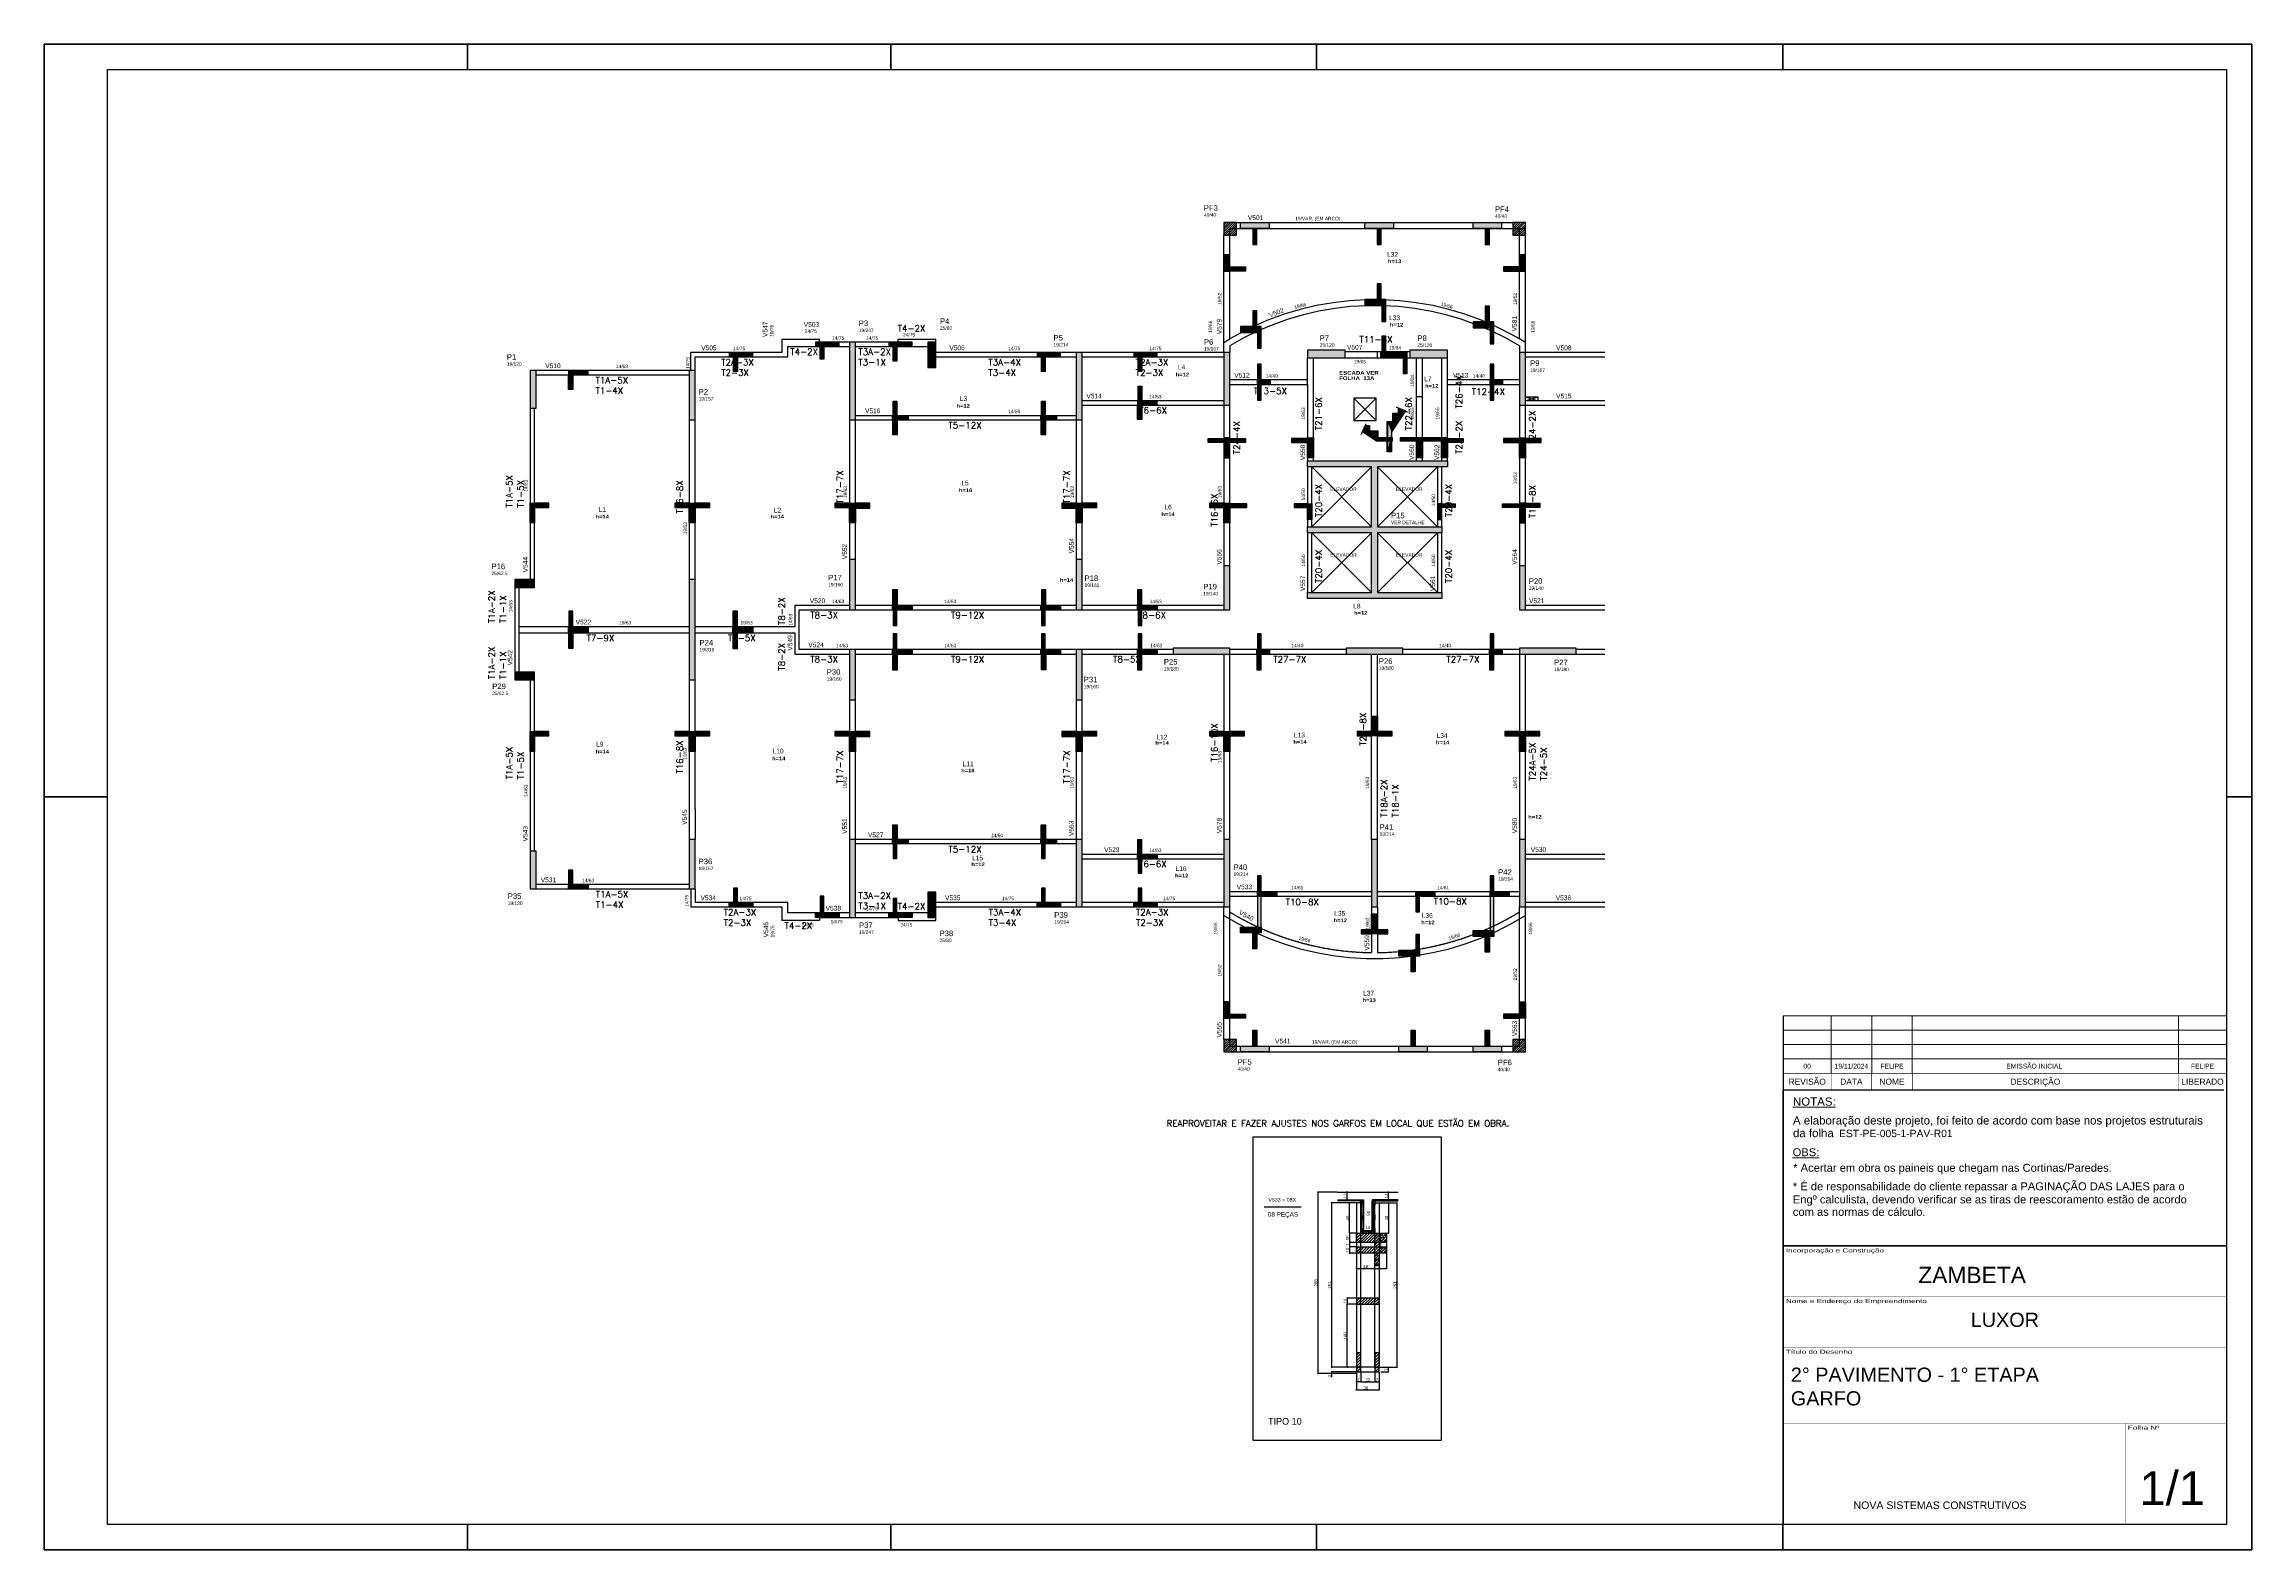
# Model space of a CAD drawing. Extents: x 17311 to 161354, y 153625 to 209880.
# Drawn here: x 17311 to 24320, y 205100 to 209880 of the extents above; entities outside this region: 7.
import ezdxf
from ezdxf.enums import TextEntityAlignment as Align

# ---------------------------------------------------------------- set-up
doc = ezdxf.new("R2010")
doc.units = 0
for name, pattern in [('DASHED2', [9.525, 6.35, -3.175]), ('ESTILO_TQS_0001', [1, 0.7, -0.3]), ('ESTILO_TQS_0007', [2.1, 1.5, -0.2, 0.2, -0.2])]:
    doc.linetypes.add(name, pattern=pattern)
doc.layers.get('0').update_dxf_attribs({"linetype": 'CONTINUOUS'})
doc.layers.get('DEFPOINTS').update_dxf_attribs({"linetype": 'CONTINUOUS'})
doc.layers.add('00 - FELIPE', color=2, linetype='CONTINUOUS', plot=False)
for name, color, linetype in [('8', 111, 'CONTINUOUS'), ('COTA', 241, 'CONTINUOUS'), ('detalhes', 4, 'CONTINUOUS'), ('HACHURA', 8, 'CONTINUOUS'), ('MTH-230', 1, 'CONTINUOUS'), ('MTH-DIM-PILAR', 3, 'CONTINUOUS'), ('MTH-DIM-VIGA', 3, 'CONTINUOUS'), ('MTH-EIXO-215', 1, 'CONTINUOUS'), ('MTH-EIXO-217', 8, 'CONTINUOUS'), ('MTH-FACE-VIGA', 7, 'CONTINUOUS'), ('MTH-HACHURA-PILAR', 1, 'CONTINUOUS'), ('MTH-LINHA-SEÇÃO', 16, 'CONTINUOUS'), ('MTH-PILAR-MORRE', 5, 'CONTINUOUS'), ('MTH-PILAR-SEGUE', 5, 'CONTINUOUS'), ('MTH-SOMBRA21', 150, 'CONTINUOUS'), ('MTH-SOMBRA25', 253, 'CONTINUOUS'), ('MTH-TIT1-PILAR', 5, 'CONTINUOUS'), ('MTH-TIT1-VIGA', 5, 'CONTINUOUS'), ('MTH-TRACEJADO-216', 1, 'CONTINUOUS'), ('MTH-TXT-NEGRITO', 5, 'CONTINUOUS'), ('MTH-TXT-NOTAS', 3, 'CONTINUOUS'), ('Painéis', 200, 'CONTINUOUS'), ('SARR_2.2x10', 60, 'CONTINUOUS'), ('SARR_7x7', 40, 'CONTINUOUS'), ('TIRAS REESCORAMENTO', 252, 'CONTINUOUS'), ('VIGAS', 3, 'CONTINUOUS')]:
    doc.layers.add(name, color=color, linetype=linetype)
for name, color, linetype, lineweight in [('CARIMBO', 7, 'CONTINUOUS', 9), ('FOLHA', 255, 'CONTINUOUS', 40), ('Folhas', 255, 'CONTINUOUS', 9), ('LJ_SIMB_LAJES', 7, 'CONTINUOUS', 9)]:
    doc.layers.add(name, color=color, linetype=linetype, lineweight=lineweight)
doc.styles.add('ARIAL', font='arial.ttf')
doc.styles.add('COTA TECNICA 2X', font='techl___.ttf', dxfattribs={"height": 10})
doc.styles.add('R80-50', font='arial.ttf', dxfattribs={"height": 10})
doc.styles.add('ROMAS860', font='ROMAS860.SHX', dxfattribs={"height": 8.5})
doc.styles.get("Standard").update_dxf_attribs({"font": 'ROMANS.SHX'})
doc.styles.add('Tecnologia', font='')
doc.styles.add('TQS_ARIAL', font='arial.ttf')
doc.styles.add('TQS_ARIAL_BLACK', font='ariblk.ttf')
doc.styles.add('VERDANA', font='verdana.ttf', dxfattribs={"oblique": 15})
doc.styles.get('Tecnologia').set_extended_font_data('Forgotten Futurist')
doc.dimstyles.new('SECAO', dxfattribs={"dimscale": 0.333333, "dimtxt": 5, "dimasz": 9, "dimexe": 3, "dimexo": 3, "dimgap": 3, "dimtad": 1, "dimdec": 1, "dimlfac": 0.5, "dimzin": 12, "dimdsep": 46, "dimtxsty": 'COTA TECNICA 2X', "dimblk1": 'OBLIQUE', "dimblk2": 'OBLIQUE', "dimsah": 1, "dimcen": 0.9, "dimclrd": 4, "dimclre": 4, "dimclrt": 240, "dimadec": 1, "dimazin": 3, "dimtfac": 1, "dimtdec": 1, "dimtmove": 0, "dimatfit": 3, "dimfxl": 1, "dimtolj": 1, "dimtzin": 12, "dimarcsym": 0})
pattern_1 = [(45, (-4660.7414, 8564.99), (-4.49012806, 4.49012806), [])]
pattern_2 = [(45, (-4650.7414, 8564.99), (-4.49012806, 4.49012806), [])]

# ---------------------------------------------------------------- blocks, each defined once
blk = doc.blocks.new('Carimbo Laje')
at = {"layer": 'CARIMBO', "color": 30}
for points, const_width in [([(124981.9, 144853.7), (123684.7, 144853.7), (123684.7, 144038.4)], 4.45), ([(123684.7, 144705.5), (124981.9, 144705.5)], 1.48), ([(123684.7, 144557.3), (124981.9, 144557.3)], 1.48), ([(123684.7, 144334.9), (124981.9, 144334.9)], 1.48), ([(124685.4, 144038.4), (124685.4, 144334.9)], 1.48), ([(123684.7, 144038.4), (124981.9, 144038.4)], 1.48)]:
    blk.add_lwpolyline(points, dxfattribs=dict(at, const_width=const_width))
at = {"color": 0, "linetype": 'Continuous', "ltscale": 5, "style": 'ARIAL'}
blk.add_text('NOVA SISTEMAS CONSTRUTIVOS', height=22.118, dxfattribs=at).set_placement((123890.4, 144083.7))
at = {"color": 7, "style": 'ARIAL'}
blk.add_attdef('INCORPORAÇÃO_E_CONTRUÇÃO', text='', height=45.7, dxfattribs=at).set_placement((124364.7, 144777.9), align=Align.MIDDLE_CENTER)
blk.add_attdef('NOME_DA_OBRA', text='', height=41.5, dxfattribs=at).set_placement((124333.3, 144616.6), align=Align.CENTER)
for tag, p in [('PAVIMENTO', (123706.9, 144455.9)), ('TIPO_DE_PROJETO', (123706.9, 144386.8))]:
    blk.add_attdef(tag, p, '', height=41.5, dxfattribs=at)
at = {"color": 7, "style": 'ARIAL', "oblique": 10}
blk.add_attdef('FOLHA_Nº', text='', height=111.2, dxfattribs=at).set_placement((124832.8, 144149.1), align=Align.CENTER)
at = {"layer": 'CARIMBO', "color": 7, "style": 'VERDANA'}
blk.add_attdef('ENDEREÇO', text='', height=14.8, dxfattribs=at).set_placement((124333.3, 144572.1), align=Align.CENTER)
at = {"layer": 'Folhas', "style": 'Tecnologia', "width": 1.5}
for s, p in [('Incorporação e Construção', (123692.5, 144846.3)), ('Nome e Endereço do Empreendimento', (123692.5, 144698.1)), ('Título do Desenho', (123692.5, 144549.8)), ('Folha Nº', (124693.1, 144327.5))]:
    blk.add_text(s, height=11.86, dxfattribs=at).set_placement(p, align=Align.TOP_LEFT)
blk = doc.blocks.new('Revisão Carimbo')
at = {"color": 30}
for p, q in [((0, 155), (925, 155)), ((100, 35), (100, 155)), ((184.66, 35), (184.66, 155)), ((269.32, 35), (269.32, 155)), ((825, 35), (825, 155)), ((0, 125), (925, 125)), ((0, 95), (925, 95)), ((0, 65), (925, 65))]:
    blk.add_line(p, q, dxfattribs=at)
for points, const_width in [([(0, 0), (0, 155)], 3), ([(0, 0), (920, 0)], 3), ([(0, 35), (925, 35)], 1), ([(100, 35), (100, 0)], 1), ([(184.66, 35), (184.66, 0)], 1), ([(269.32, 35), (269.32, 0)], 1), ([(825, 35), (825, 0)], 1)]:
    blk.add_lwpolyline(points, dxfattribs=dict(at, const_width=const_width))
at = {"color": 7, "style": 'ARIAL'}
for s, p in [('REVISÃO', (50, 17.5)), ('DATA', (142.33, 17.5)), ('NOME', (226.99, 17.5)), ('DESCRIÇÃO', (526.27, 17.5)), ('LIBERADO', (875, 17.5))]:
    blk.add_text(s, height=12.5, dxfattribs=at).set_placement(p, align=Align.MIDDLE_CENTER)
at = {"layer": 'CARIMBO', "color": 7, "style": 'ARIAL'}
for tag, p in [('REVISÃO_03', (50, 140)), ('DATA', (142.33, 140)), ('NOME', (226.99, 140)), ('LIBERADO', (875, 140)), ('REVISÃO_02', (50, 110)), ('DATA', (142.33, 110)), ('NOME', (226.99, 110)), ('LIBERADO', (875, 110)), ('REVISÃO_01', (50, 80)), ('REVISÃO_00', (50, 50)), ('DATA', (142.33, 80)), ('DATA', (142.33, 50)), ('NOME', (226.99, 80)), ('NOME', (226.99, 50)), ('LIBERADO', (875, 80)), ('LIBERADO', (875, 50))]:
    blk.add_attdef(tag, text='', height=10, dxfattribs=at).set_placement(p, align=Align.MIDDLE_CENTER)
for p in [(279.32, 140), (279.32, 110), (279.32, 80), (279.32, 50)]:
    blk.add_attdef('DESCRIÇÃO', text='', height=10, dxfattribs=at).set_placement(p, align=Align.MIDDLE_LEFT)
blk = doc.blocks.new('_Oblique')
at = {"color": 0, "linetype": 'ByBlock', "lineweight": -2}
blk.add_line((-0.5, -0.5), (0.5, 0.5), dxfattribs=at)
blk = doc.blocks.new('*D4153')
at = {"layer": 'DEFPOINTS', "color": 0, "transparency": 16777216}
for p in [(21476.9, 206201.9), (21397.9, 205679.8), (21476.9, 205679.8)]:
    blk.add_point(p, dxfattribs=at)
at = {"layer": 'detalhes', "color": 4, "lineweight": -2, "transparency": 16777216}
for p, q in [((21475.9, 206201.9), (21396.9, 206201.9)), ((21397.9, 206201.9), (21397.9, 205679.8)), ((21475.9, 205679.8), (21396.9, 205679.8))]:
    blk.add_line(p, q, dxfattribs=at)
at = {"layer": 'detalhes', "color": 4, "lineweight": -2, "transparency": 16777216, "xscale": 3, "yscale": 3, "zscale": 3}
for p, rotation in [((21397.9, 206201.9), 90), ((21397.9, 205679.8), 270)]:
    blk.add_blockref('_Oblique', p, dxfattribs=dict(at, rotation=rotation))
at = {"layer": 'detalhes', "color": 240, "transparency": 16777216, "insert": (21391.8, 205940.8), "char_height": 10, "attachment_point": 5, "rotation": 90, "style": 'COTA TECNICA 2X'}
blk.add_mtext('\\A1;261', dxfattribs=at)
blk = doc.blocks.new('*D4154')
at = {"layer": 'DEFPOINTS', "color": 0, "transparency": 16777216}
for p in [(21476.9, 205665.8), (21548.9, 205665.8), (21548.9, 205608.3)]:
    blk.add_point(p, dxfattribs=at)
at = {"layer": 'detalhes', "color": 4, "lineweight": -2, "transparency": 16777216}
for p, q in [((21476.9, 205664.8), (21476.9, 205607.3)), ((21548.9, 205664.8), (21548.9, 205607.3)), ((21476.9, 205608.3), (21548.9, 205608.3))]:
    blk.add_line(p, q, dxfattribs=at)
at = {"layer": 'detalhes', "color": 4, "lineweight": -2, "transparency": 16777216, "xscale": 3, "yscale": 3, "zscale": 3, "rotation": 180}
blk.add_blockref('_Oblique', (21476.9, 205608.3), dxfattribs=at)
at = {"layer": 'detalhes', "color": 4, "lineweight": -2, "transparency": 16777216, "xscale": 3, "yscale": 3, "zscale": 3}
blk.add_blockref('_Oblique', (21548.9, 205608.3), dxfattribs=at)
at = {"layer": 'detalhes', "color": 240, "transparency": 16777216, "insert": (21506.9, 205614.5), "char_height": 10, "attachment_point": 5, "style": 'COTA TECNICA 2X'}
blk.add_mtext('\\A1;36', dxfattribs=at)
blk = doc.blocks.new('*D4155')
at = {"layer": 'DEFPOINTS', "color": 0, "transparency": 16777216}
for p in [(21490.9, 205665.8), (21534.9, 205665.8), (21534.9, 205634)]:
    blk.add_point(p, dxfattribs=at)
at = {"layer": 'detalhes', "color": 4, "lineweight": -2, "transparency": 16777216}
for p, q in [((21490.9, 205664.8), (21490.9, 205633)), ((21534.9, 205664.8), (21534.9, 205633)), ((21490.9, 205634), (21534.9, 205634))]:
    blk.add_line(p, q, dxfattribs=at)
at = {"layer": 'detalhes', "color": 4, "lineweight": -2, "transparency": 16777216, "xscale": 3, "yscale": 3, "zscale": 3, "rotation": 180}
blk.add_blockref('_Oblique', (21490.9, 205634), dxfattribs=at)
at = {"layer": 'detalhes', "color": 4, "lineweight": -2, "transparency": 16777216, "xscale": 3, "yscale": 3, "zscale": 3}
blk.add_blockref('_Oblique', (21534.9, 205634), dxfattribs=at)
at = {"layer": 'detalhes', "color": 240, "transparency": 16777216, "insert": (21512.9, 205640), "char_height": 10, "attachment_point": 5, "style": 'COTA TECNICA 2X'}
blk.add_mtext('\\A1;22', dxfattribs=at)
blk = doc.blocks.new('*D4156')
at = {"layer": 'DEFPOINTS', "color": 0, "transparency": 16777216}
for p in [(21534.9, 205634), (21548.9, 205634), (21548.9, 205634)]:
    blk.add_point(p, dxfattribs=at)
at = {"layer": 'detalhes', "color": 4, "lineweight": -2, "transparency": 16777216}
blk.add_line((21534.9, 205634), (21548.9, 205634), dxfattribs=at)
at = {"layer": 'detalhes', "color": 4, "lineweight": -2, "transparency": 16777216, "xscale": 3, "yscale": 3, "zscale": 3, "rotation": 180}
blk.add_blockref('_Oblique', (21534.9, 205634), dxfattribs=at)
at = {"layer": 'detalhes', "color": 4, "lineweight": -2, "transparency": 16777216, "xscale": 3, "yscale": 3, "zscale": 3}
blk.add_blockref('_Oblique', (21548.9, 205634), dxfattribs=at)
at = {"layer": 'detalhes', "color": 240, "transparency": 16777216, "insert": (21541.9, 205640.1), "char_height": 10, "attachment_point": 5, "style": 'COTA TECNICA 2X'}
blk.add_mtext('\\A1;7', dxfattribs=at)
blk = doc.blocks.new('*D4157')
at = {"layer": 'DEFPOINTS', "color": 0, "transparency": 16777216}
for p in [(21476.9, 205634), (21476.9, 205634), (21490.9, 205634)]:
    blk.add_point(p, dxfattribs=at)
at = {"layer": 'detalhes', "color": 4, "lineweight": -2, "transparency": 16777216}
blk.add_line((21490.9, 205634), (21476.9, 205634), dxfattribs=at)
at = {"layer": 'detalhes', "color": 4, "lineweight": -2, "transparency": 16777216, "xscale": 3, "yscale": 3, "zscale": 3, "rotation": 180}
blk.add_blockref('_Oblique', (21476.9, 205634), dxfattribs=at)
at = {"layer": 'detalhes', "color": 4, "lineweight": -2, "transparency": 16777216, "xscale": 3, "yscale": 3, "zscale": 3}
blk.add_blockref('_Oblique', (21490.9, 205634), dxfattribs=at)
at = {"layer": 'detalhes', "color": 240, "transparency": 16777216, "insert": (21483.9, 205640.1), "char_height": 10, "attachment_point": 5, "style": 'COTA TECNICA 2X'}
blk.add_mtext('\\A1;7', dxfattribs=at)
blk = doc.blocks.new('*D4158')
at = {"layer": 'DEFPOINTS', "color": 0, "transparency": 16777216}
for p in [(21447.8, 205879.8), (21476.9, 205899.8), (21476.9, 205879.8)]:
    blk.add_point(p, dxfattribs=at)
at = {"layer": 'detalhes', "color": 4, "lineweight": -2, "transparency": 16777216}
for p, q in [((21475.9, 205899.8), (21446.8, 205899.8)), ((21475.9, 205879.8), (21446.8, 205879.8)), ((21447.8, 205899.8), (21447.8, 205879.8))]:
    blk.add_line(p, q, dxfattribs=at)
at = {"layer": 'detalhes', "color": 4, "lineweight": -2, "transparency": 16777216, "xscale": 3, "yscale": 3, "zscale": 3}
for p, rotation in [((21447.8, 205899.8), 90), ((21447.8, 205879.8), 270)]:
    blk.add_blockref('_Oblique', p, dxfattribs=dict(at, rotation=rotation))
at = {"layer": 'detalhes', "color": 240, "transparency": 16777216, "insert": (21441.7, 205889.8), "char_height": 10, "attachment_point": 5, "rotation": 90, "style": 'COTA TECNICA 2X'}
blk.add_mtext('\\A1;10', dxfattribs=at)
blk = doc.blocks.new('*D4159')
at = {"layer": 'DEFPOINTS', "color": 0, "transparency": 16777216}
for p in [(21455.1, 206201.9), (21476.9, 206201.9), (21476.9, 206105.8)]:
    blk.add_point(p, dxfattribs=at)
at = {"layer": 'detalhes', "color": 4, "lineweight": -2, "transparency": 16777216}
for p, q in [((21475.9, 206201.9), (21454.1, 206201.9)), ((21455.1, 206105.8), (21455.1, 206201.9)), ((21475.9, 206105.8), (21454.1, 206105.8))]:
    blk.add_line(p, q, dxfattribs=at)
at = {"layer": 'detalhes', "color": 4, "lineweight": -2, "transparency": 16777216, "xscale": 3, "yscale": 3, "zscale": 3}
for p, rotation in [((21455.1, 206201.9), 90), ((21455.1, 206105.8), 270)]:
    blk.add_blockref('_Oblique', p, dxfattribs=dict(at, rotation=rotation))
at = {"layer": 'detalhes', "color": 240, "transparency": 16777216, "insert": (21449, 206153.8), "char_height": 10, "attachment_point": 5, "rotation": 90, "style": 'COTA TECNICA 2X'}
blk.add_mtext('\\A1;48', dxfattribs=at)
blk = doc.blocks.new('*D4160')
at = {"layer": 'DEFPOINTS', "color": 0, "transparency": 16777216}
for p in [(21548.9, 206201.7), (21548.9, 206105.8), (21578.6, 206105.8)]:
    blk.add_point(p, dxfattribs=at)
at = {"layer": 'detalhes', "color": 4, "lineweight": -2, "transparency": 16777216}
for p, q in [((21549.9, 206201.7), (21579.6, 206201.7)), ((21578.6, 206201.7), (21578.6, 206105.8)), ((21549.9, 206105.8), (21579.6, 206105.8))]:
    blk.add_line(p, q, dxfattribs=at)
at = {"layer": 'detalhes', "color": 4, "lineweight": -2, "transparency": 16777216, "xscale": 3, "yscale": 3, "zscale": 3}
for p, rotation in [((21578.6, 206201.7), 90), ((21578.6, 206105.8), 270)]:
    blk.add_blockref('_Oblique', p, dxfattribs=dict(at, rotation=rotation))
at = {"layer": 'detalhes', "color": 240, "transparency": 16777216, "insert": (21572.5, 206153.8), "char_height": 10, "attachment_point": 5, "rotation": 90, "style": 'COTA TECNICA 2X'}
blk.add_mtext('\\A1;48', dxfattribs=at)
blk = doc.blocks.new('*D4161')
at = {"layer": 'DEFPOINTS', "color": 0, "transparency": 16777216}
for p in [(21416.4, 206235.9), (21354.4, 205659.8), (21476.9, 205659.8)]:
    blk.add_point(p, dxfattribs=at)
at = {"layer": 'detalhes', "color": 4, "lineweight": -2, "transparency": 16777216}
for p, q in [((21415.4, 206235.9), (21353.4, 206235.9)), ((21354.4, 206235.9), (21354.4, 205659.8)), ((21475.9, 205659.8), (21353.4, 205659.8))]:
    blk.add_line(p, q, dxfattribs=at)
at = {"layer": 'detalhes', "color": 4, "lineweight": -2, "transparency": 16777216, "xscale": 3, "yscale": 3, "zscale": 3}
for p, rotation in [((21354.4, 206235.9), 90), ((21354.4, 205659.8), 270)]:
    blk.add_blockref('_Oblique', p, dxfattribs=dict(at, rotation=rotation))
at = {"layer": 'detalhes', "color": 240, "transparency": 16777216, "insert": (21348.3, 205947.8), "char_height": 10, "attachment_point": 5, "rotation": 90, "style": 'COTA TECNICA 2X'}
blk.add_mtext('\\A1;288', dxfattribs=at)
blk = doc.blocks.new('*D4162')
at = {"layer": 'DEFPOINTS', "color": 0, "transparency": 16777216}
for p in [(21397.9, 205659.8), (21476.9, 205665.8), (21476.9, 205659.8)]:
    blk.add_point(p, dxfattribs=at)
at = {"layer": 'detalhes', "color": 4, "lineweight": -2, "transparency": 16777216}
for p, q in [((21475.9, 205665.8), (21396.9, 205665.8)), ((21475.9, 205659.8), (21396.9, 205659.8)), ((21397.9, 205665.8), (21397.9, 205659.8)), ((21397.9, 205659.8), (21397.9, 205648.4))]:
    blk.add_line(p, q, dxfattribs=at)
at = {"layer": 'detalhes', "color": 4, "lineweight": -2, "transparency": 16777216, "xscale": 3, "yscale": 3, "zscale": 3}
for p, rotation in [((21397.9, 205665.8), 90), ((21397.9, 205659.8), 270)]:
    blk.add_blockref('_Oblique', p, dxfattribs=dict(at, rotation=rotation))
at = {"layer": 'detalhes', "color": 240, "transparency": 16777216, "insert": (21391.7, 205652.6), "char_height": 10, "attachment_point": 5, "rotation": 90, "style": 'COTA TECNICA 2X'}
blk.add_mtext('\\A1;3', dxfattribs=at)
blk = doc.blocks.new('*D4163')
at = {"layer": 'DEFPOINTS', "color": 0, "transparency": 16777216}
for p in [(21513.9, 206235.9), (21520.8, 206235.9), (21513.9, 206113.8)]:
    blk.add_point(p, dxfattribs=at)
at = {"layer": 'detalhes', "color": 240, "transparency": 16777216, "insert": (21514.7, 206168.8), "char_height": 10, "attachment_point": 5, "rotation": 90, "style": 'COTA TECNICA 2X'}
blk.add_mtext('\\A1;61', dxfattribs=at)
blk = doc.blocks.new('*D4164')
at = {"layer": 'DEFPOINTS', "color": 0, "transparency": 16777216}
for p in [(21498.9, 206118), (21526.9, 206118), (21526.9, 206118)]:
    blk.add_point(p, dxfattribs=at)
at = {"layer": 'detalhes', "color": 240, "transparency": 16777216, "insert": (21512.9, 206124), "char_height": 10, "attachment_point": 5, "style": 'COTA TECNICA 2X'}
blk.add_mtext('\\A1;14', dxfattribs=at)
blk = doc.blocks.new('*D4165')
at = {"layer": 'DEFPOINTS', "color": 0, "transparency": 16777216}
for p in [(21447.8, 205879.8), (21476.9, 205879.8), (21475.9, 205679.8)]:
    blk.add_point(p, dxfattribs=at)
at = {"layer": 'detalhes', "color": 4, "lineweight": -2, "transparency": 16777216}
for p, q in [((21475.9, 205879.8), (21446.8, 205879.8)), ((21447.8, 205679.8), (21447.8, 205879.8)), ((21474.9, 205679.8), (21446.8, 205679.8))]:
    blk.add_line(p, q, dxfattribs=at)
at = {"layer": 'detalhes', "color": 4, "lineweight": -2, "transparency": 16777216, "xscale": 3, "yscale": 3, "zscale": 3}
for p, rotation in [((21447.8, 205879.8), 90), ((21447.8, 205679.8), 270)]:
    blk.add_blockref('_Oblique', p, dxfattribs=dict(at, rotation=rotation))
at = {"layer": 'detalhes', "color": 240, "transparency": 16777216, "insert": (21441.7, 205779.8), "char_height": 10, "attachment_point": 5, "rotation": 90, "style": 'COTA TECNICA 2X'}
blk.add_mtext('\\A1;100', dxfattribs=at)
blk = doc.blocks.new('*D4166')
at = {"layer": 'DEFPOINTS', "color": 0, "transparency": 16777216}
for p in [(21476.9, 206065.8), (21572.9, 206041.8), (21572.9, 205993.9)]:
    blk.add_point(p, dxfattribs=at)
at = {"layer": 'detalhes', "color": 4, "lineweight": -2, "transparency": 16777216}
for p, q in [((21476.9, 206064.8), (21476.9, 205992.9)), ((21572.9, 206040.8), (21572.9, 205992.9)), ((21476.9, 205993.9), (21572.9, 205993.9))]:
    blk.add_line(p, q, dxfattribs=at)
at = {"layer": 'detalhes', "color": 4, "lineweight": -2, "transparency": 16777216, "xscale": 3, "yscale": 3, "zscale": 3, "rotation": 180}
blk.add_blockref('_Oblique', (21476.9, 205993.9), dxfattribs=at)
at = {"layer": 'detalhes', "color": 4, "lineweight": -2, "transparency": 16777216, "xscale": 3, "yscale": 3, "zscale": 3}
blk.add_blockref('_Oblique', (21572.9, 205993.9), dxfattribs=at)
at = {"layer": 'detalhes', "color": 240, "transparency": 16777216, "insert": (21506, 206000), "char_height": 10, "attachment_point": 5, "style": 'COTA TECNICA 2X'}
blk.add_mtext('\\A1;48', dxfattribs=at)
blk = doc.blocks.new('*D4167')
at = {"layer": 'DEFPOINTS', "color": 0, "transparency": 16777216}
for p in [(21575.5, 206235.9), (21575.5, 206211.9), (21578.6, 206235.9)]:
    blk.add_point(p, dxfattribs=at)
at = {"layer": 'detalhes', "color": 4, "lineweight": -2, "transparency": 16777216}
for p, q in [((21576.5, 206235.9), (21579.6, 206235.9)), ((21576.5, 206211.9), (21579.6, 206211.9)), ((21578.6, 206211.9), (21578.6, 206235.9))]:
    blk.add_line(p, q, dxfattribs=at)
at = {"layer": 'detalhes', "color": 4, "lineweight": -2, "transparency": 16777216, "xscale": 3, "yscale": 3, "zscale": 3}
for p, rotation in [((21578.6, 206235.9), 90), ((21578.6, 206211.9), 270)]:
    blk.add_blockref('_Oblique', p, dxfattribs=dict(at, rotation=rotation))
at = {"layer": 'detalhes', "color": 240, "transparency": 16777216, "insert": (21572.6, 206223.9), "char_height": 10, "attachment_point": 5, "rotation": 90, "style": 'COTA TECNICA 2X'}
blk.add_mtext('\\A1;12', dxfattribs=at)
blk = doc.blocks.new('*D4168')
at = {"layer": 'DEFPOINTS', "color": 0, "transparency": 16777216}
for p in [(21549.9, 206201.7), (21549.9, 205679.8), (21605.2, 205679.8)]:
    blk.add_point(p, dxfattribs=at)
at = {"layer": 'detalhes', "color": 4, "lineweight": -2, "transparency": 16777216}
for p, q in [((21550.9, 206201.7), (21606.2, 206201.7)), ((21605.2, 206201.7), (21605.2, 205679.8)), ((21550.9, 205679.8), (21606.2, 205679.8))]:
    blk.add_line(p, q, dxfattribs=at)
at = {"layer": 'detalhes', "color": 4, "lineweight": -2, "transparency": 16777216, "xscale": 3, "yscale": 3, "zscale": 3}
for p, rotation in [((21605.2, 206201.7), 90), ((21605.2, 205679.8), 270)]:
    blk.add_blockref('_Oblique', p, dxfattribs=dict(at, rotation=rotation))
at = {"layer": 'detalhes', "color": 240, "transparency": 16777216, "insert": (21599.1, 205940.7), "char_height": 10, "attachment_point": 5, "rotation": 90, "style": 'COTA TECNICA 2X'}
blk.add_mtext('\\A1;261', dxfattribs=at)
blk = doc.blocks.new('*D4169')
at = {"layer": 'DEFPOINTS', "color": 0, "transparency": 16777216}
for p in [(21534.9, 205679.8), (21552.9, 205665.8), (21578, 205665.8)]:
    blk.add_point(p, dxfattribs=at)
at = {"layer": 'detalhes', "color": 4, "lineweight": -2, "transparency": 16777216}
for p, q in [((21535.9, 205679.8), (21579, 205679.8)), ((21553.9, 205665.8), (21579, 205665.8)), ((21578, 205679.8), (21578, 205665.8))]:
    blk.add_line(p, q, dxfattribs=at)
at = {"layer": 'detalhes', "color": 4, "lineweight": -2, "transparency": 16777216, "xscale": 3, "yscale": 3, "zscale": 3}
for p, rotation in [((21578, 205679.8), 90), ((21578, 205665.8), 270)]:
    blk.add_blockref('_Oblique', p, dxfattribs=dict(at, rotation=rotation))
at = {"layer": 'detalhes', "color": 240, "transparency": 16777216, "insert": (21571.9, 205672.8), "char_height": 10, "attachment_point": 5, "rotation": 90, "style": 'COTA TECNICA 2X'}
blk.add_mtext('\\A1;7', dxfattribs=at)
blk = doc.blocks.new('*D4170')
at = {"layer": 'DEFPOINTS', "color": 0, "transparency": 16777216}
for p in [(21455.1, 206075.8), (21476.9, 206105.8), (21476.9, 206075.8)]:
    blk.add_point(p, dxfattribs=at)
at = {"layer": 'detalhes', "color": 4, "lineweight": -2, "transparency": 16777216}
for p, q in [((21475.9, 206105.8), (21454.1, 206105.8)), ((21475.9, 206075.8), (21454.1, 206075.8)), ((21455.1, 206105.8), (21455.1, 206075.8))]:
    blk.add_line(p, q, dxfattribs=at)
at = {"layer": 'detalhes', "color": 4, "lineweight": -2, "transparency": 16777216, "xscale": 3, "yscale": 3, "zscale": 3}
for p, rotation in [((21455.1, 206105.8), 90), ((21455.1, 206075.8), 270)]:
    blk.add_blockref('_Oblique', p, dxfattribs=dict(at, rotation=rotation))
at = {"layer": 'detalhes', "color": 240, "transparency": 16777216, "insert": (21449, 206090.8), "char_height": 10, "attachment_point": 5, "rotation": 90, "style": 'COTA TECNICA 2X'}
blk.add_mtext('\\A1;15', dxfattribs=at)
blk = doc.blocks.new('*D4171')
at = {"layer": 'DEFPOINTS', "color": 0, "transparency": 16777216}
for p in [(21455.1, 206041.8), (21476.9, 206061.8), (21476.9, 206041.8)]:
    blk.add_point(p, dxfattribs=at)
at = {"layer": 'detalhes', "color": 4, "lineweight": -2, "transparency": 16777216}
for p, q in [((21475.9, 206061.8), (21454.1, 206061.8)), ((21475.9, 206041.8), (21454.1, 206041.8)), ((21455.1, 206061.8), (21455.1, 206041.8))]:
    blk.add_line(p, q, dxfattribs=at)
at = {"layer": 'detalhes', "color": 4, "lineweight": -2, "transparency": 16777216, "xscale": 3, "yscale": 3, "zscale": 3}
for p, rotation in [((21455.1, 206061.8), 90), ((21455.1, 206041.8), 270)]:
    blk.add_blockref('_Oblique', p, dxfattribs=dict(at, rotation=rotation))
at = {"layer": 'detalhes', "color": 240, "transparency": 16777216, "insert": (21449, 206051.8), "char_height": 10, "attachment_point": 5, "rotation": 90, "style": 'COTA TECNICA 2X'}
blk.add_mtext('\\A1;10', dxfattribs=at)
blk = doc.blocks.new('*D4172')
at = {"layer": 'DEFPOINTS', "color": 0, "transparency": 16777216}
for p in [(21476.9, 206075.8), (21455.1, 206061.8), (21476.9, 206061.8)]:
    blk.add_point(p, dxfattribs=at)
at = {"layer": 'detalhes', "color": 4, "lineweight": -2, "transparency": 16777216}
for p, q in [((21475.9, 206075.8), (21454.1, 206075.8)), ((21455.1, 206075.8), (21455.1, 206061.8)), ((21475.9, 206061.8), (21454.1, 206061.8))]:
    blk.add_line(p, q, dxfattribs=at)
at = {"layer": 'detalhes', "color": 4, "lineweight": -2, "transparency": 16777216, "xscale": 3, "yscale": 3, "zscale": 3}
for p, rotation in [((21455.1, 206075.8), 90), ((21455.1, 206061.8), 270)]:
    blk.add_blockref('_Oblique', p, dxfattribs=dict(at, rotation=rotation))
at = {"layer": 'detalhes', "color": 240, "transparency": 16777216, "insert": (21449, 206068.8), "char_height": 10, "attachment_point": 5, "rotation": 90, "style": 'COTA TECNICA 2X'}
blk.add_mtext('\\A1;7', dxfattribs=at)
blk = doc.blocks.new('*D4173')
at = {"layer": 'DEFPOINTS', "color": 0, "transparency": 16777216}
for p in [(21447.1, 206235.9), (21450.3, 206235.9), (21450.3, 206211.9)]:
    blk.add_point(p, dxfattribs=at)
at = {"layer": 'detalhes', "color": 4, "lineweight": -2, "transparency": 16777216}
for p, q in [((21449.3, 206235.9), (21446.1, 206235.9)), ((21449.3, 206211.9), (21446.1, 206211.9)), ((21447.1, 206211.9), (21447.1, 206235.9))]:
    blk.add_line(p, q, dxfattribs=at)
at = {"layer": 'detalhes', "color": 4, "lineweight": -2, "transparency": 16777216, "xscale": 3, "yscale": 3, "zscale": 3}
for p, rotation in [((21447.1, 206235.9), 90), ((21447.1, 206211.9), 270)]:
    blk.add_blockref('_Oblique', p, dxfattribs=dict(at, rotation=rotation))
at = {"layer": 'detalhes', "color": 240, "transparency": 16777216, "insert": (21441.1, 206223.9), "char_height": 10, "attachment_point": 5, "rotation": 90, "style": 'COTA TECNICA 2X'}
blk.add_mtext('\\A1;12', dxfattribs=at)

msp = doc.modelspace()

# ---------------------------------------------------------------- hatches: boundary and pattern name
at = {"layer": 'COTA'}
h = msp.add_hatch(dxfattribs=at)
h.set_pattern_fill('ANSI31', color=256, scale=2, style=0)
h.set_pattern_definition(pattern_2)
h.paths.add_polyline_path([(21544.86, 206105.81), (21476.86, 206105.81), (21476.86, 206075.81), (21544.86, 206075.81)])
h = msp.add_hatch(dxfattribs=at)
h.set_pattern_fill('ANSI31', color=256, scale=2, style=0)
h.set_pattern_definition(pattern_1)
h.paths.add_polyline_path([(21548.06, 206105.81), (21534.06, 206105.81), (21534.06, 206075.81), (21548.06, 206075.81)])
h = msp.add_hatch(dxfattribs=at)
h.set_pattern_fill('ANSI31', color=256, scale=2, style=0)
h.set_pattern_definition(pattern_1)
h.paths.add_polyline_path([(21534.86, 206075.81), (21534.86, 206061.81), (21548.86, 206061.81), (21548.86, 206075.81)])
h = msp.add_hatch(dxfattribs=at)
h.set_pattern_fill('ANSI31', color=256, scale=2, style=0)
h.set_pattern_definition(pattern_1)
h.paths.add_polyline_path([(21572.86, 206105.81), (21548.06, 206105.81), (21548.06, 206075.81), (21572.86, 206075.81)])
h.paths.add_polyline_path([(21559.26, 206081.81, -1), (21556.46, 206081.81, -1)], flags=16)
h.paths.add_polyline_path([(21561.46, 206090.81, -1), (21564.26, 206090.81, -1)], flags=16)
h.paths.add_polyline_path([(21556.46, 206099.81, -1), (21559.26, 206099.81, -1)], flags=16)
h.paths.add_polyline_path([(21569.26, 206081.81, -1), (21566.46, 206081.81, -1)], flags=16)
h.paths.add_polyline_path([(21566.46, 206099.81, -1), (21569.26, 206099.81, -1)], flags=16)
h = msp.add_hatch(dxfattribs=at)
h.set_pattern_fill('ANSI31', color=256, scale=2, style=0)
h.set_pattern_definition(pattern_2)
h.paths.add_polyline_path([(21490.86, 206061.81), (21476.86, 206061.81), (21476.86, 206041.81), (21490.86, 206041.81)])
h = msp.add_hatch(dxfattribs=at)
h.set_pattern_fill('ANSI31', color=256, scale=2, style=0)
h.set_pattern_definition(pattern_1)
h.paths.add_polyline_path([(21534.86, 206061.81), (21480.86, 206061.81), (21480.86, 206041.81), (21534.86, 206041.81)])
h = msp.add_hatch(dxfattribs=at)
h.set_pattern_fill('ANSI31', color=256, scale=2, style=0)
h.set_pattern_definition(pattern_1)
h.paths.add_polyline_path([(21548.06, 206061.81), (21534.06, 206061.81), (21534.06, 206041.81), (21548.06, 206041.81)])
h = msp.add_hatch(dxfattribs=at)
h.set_pattern_fill('ANSI31', color=256, scale=2, style=0)
h.set_pattern_definition(pattern_1)
h.paths.add_polyline_path([(21534.86, 206001.87), (21548.86, 206001.87), (21548.86, 206041.81), (21534.86, 206041.81)])
h = msp.add_hatch(dxfattribs=at)
h.set_pattern_fill('ANSI31', color=256, scale=2, style=0)
h.set_pattern_definition(pattern_1)
h.paths.add_polyline_path([(21572.86, 206061.81), (21548.06, 206061.81), (21548.06, 206041.81), (21572.86, 206041.81)])
h.paths.add_polyline_path([(21556.46, 206056.81, -1), (21559.26, 206056.81, -1)], flags=16)
h.paths.add_polyline_path([(21559.26, 206046.81, -1), (21556.46, 206046.81, -1)], flags=16)
h.paths.add_polyline_path([(21566.46, 206056.81, -1), (21569.26, 206056.81, -1)], flags=16)
h.paths.add_polyline_path([(21569.26, 206046.81, -1), (21566.46, 206046.81, -1)], flags=16)
h = msp.add_hatch(dxfattribs=at)
h.set_pattern_fill('ANSI31', color=256, scale=2, style=0)
h.set_pattern_definition([(45, (-4660.7414, 8606.99), (-4.49012806, 4.49012806), [])])
h.paths.add_polyline_path([(21547.86, 205899.78), (21476.86, 205899.78), (21476.86, 205879.78), (21547.86, 205879.78)])
h = msp.add_hatch(dxfattribs=at)
h.set_pattern_fill('ANSI31', color=256, scale=2, style=0)
h.set_pattern_definition([(45, (1632.644, 199856.575), (-4.490128, 4.490128), [])])
h.paths.add_polyline_path([(21476.86, 205665.77), (21490.86, 205665.77), (21490.86, 205725.77), (21476.86, 205725.77)])
h = msp.add_hatch(dxfattribs=at)
h.set_pattern_fill('ANSI31', color=256, scale=2, style=0)
h.set_pattern_definition([(45, (1690.644, 199856.575), (-4.490128, 4.490128), [])])
h.paths.add_polyline_path([(21534.86, 205665.77), (21548.86, 205665.77), (21548.86, 205725.77), (21534.86, 205725.77)])
at = {"layer": 'LJ_SIMB_LAJES'}
h = msp.add_hatch(dxfattribs=at)
h.set_pattern_fill('ANGLE', color=1)
h.set_pattern_definition([(0, (153519.51, 153947.375), (0, 6.985), [5.08, -1.905]), (90, (153519.51, 153947.375), (-6.985, 4e-16), [5.08, -1.905])])
h.paths.add_polyline_path([(159048.12, 154487.58, 1), (159047.52, 154487.58, 1)])
h = msp.add_hatch(dxfattribs=at)
h.set_pattern_fill('ANGLE', color=2)
h.set_pattern_definition([(0, (153519.51, 153947.375), (0, 6.985), [5.08, -1.905]), (90, (153519.51, 153947.375), (-6.985, 4e-16), [5.08, -1.905])])
h.paths.add_polyline_path([(159048.12, 154487.58, 1), (159047.52, 154487.58, 1)])
h = msp.add_hatch(dxfattribs=at)
h.set_pattern_fill('ANGLE', color=2)
h.set_pattern_definition([(0, (155096.466, 153877.805), (0, 6.985), [5.08, -1.905]), (90, (155096.466, 153877.805), (-6.985, 4e-16), [5.08, -1.905])])
h.paths.add_polyline_path([(160625.08, 154418.01, 1), (160624.48, 154418.01, 1)])
h = msp.add_hatch(dxfattribs=at)
h.set_pattern_fill('ANGLE', color=3)
h.set_pattern_definition([(0, (155096.4654, 153877.805), (0, 6.985), [5.08, -1.905]), (90, (155096.4654, 153877.805), (-6.985, 4e-16), [5.08, -1.905])])
h.paths.add_polyline_path([(160625.08, 154418.01, 1), (160624.48, 154418.01, 1)])
h = msp.add_hatch(dxfattribs=at)
h.set_pattern_fill('ANGLE', color=1)
h.set_pattern_definition([(0, (152725.2896, 153107), (0, 6.985), [5.08, -1.905]), (90, (152725.2896, 153107), (-6.985, 4e-16), [5.08, -1.905])])
h.paths.add_polyline_path([(158253.9, 153647.2, 1), (158253.3, 153647.2, 1)])
h = msp.add_hatch(dxfattribs=at)
h.set_pattern_fill('ANGLE', color=3)
h.set_pattern_definition([(0, (155825.04, 153112.4464), (0, 6.985), [5.08, -1.905]), (90, (155825.04, 153112.4464), (-6.985, 4e-16), [5.08, -1.905])])
h.paths.add_polyline_path([(161353.65, 153652.65, 1), (161353.05, 153652.65, 1)])
h = msp.add_hatch(dxfattribs=at)
h.set_pattern_fill('ANGLE', color=2)
h.set_pattern_definition([(0, (155046.169, 153085.017), (0, 6.985), [5.08, -1.905]), (90, (155046.169, 153085.017), (-6.985, 4e-16), [5.08, -1.905])])
h.paths.add_polyline_path([(160574.78, 153625.22, 1), (160574.18, 153625.22, 1)])

# ---------------------------------------------------------------- linework, layer by layer
at = {"color": 30}
for p, q in [((17511.8, 209799.92), (24239.28, 209799.92)), ((17511.8, 205180.82), (17511.8, 209799.92)), ((24239.28, 209799.92), (24239.28, 205180.82)), ((24239.28, 205180.82), (17511.8, 205180.82))]:
    msp.add_line(p, q, dxfattribs=at)
at = {"linetype": 'Continuous'}
msp.add_line((21572.86, 206075.81), (21572.86, 206061.81), dxfattribs=at)
msp.add_line((21548.86, 206001.87), (21534.86, 206001.87))
msp.add_lwpolyline([(21498.86, 205665.77), (21548.86, 205665.77), (21548.86, 205679.77), (21476.86, 205679.77), (21476.86, 205665.77), (21498.86, 205665.77)], dxfattribs=at)
for centre in [(21557.86, 206099.81), (21557.86, 206081.81), (21562.86, 206090.81), (21567.86, 206099.81), (21567.86, 206081.81), (21538.36, 206021.84), (21538.36, 206006.87), (21541.86, 206036.81), (21545.36, 206021.84), (21545.36, 206006.87), (21557.86, 206056.81), (21557.86, 206046.81), (21567.86, 206056.81), (21567.86, 206046.81)]:
    msp.add_circle(centre, 1.4)
at = {"layer": '00 - FELIPE', "linetype": 'Continuous'}
msp.add_line((21994.25, 209294.84), (22013.25, 209294.84), dxfattribs=at)
at = {"layer": 'CARIMBO', "color": 30, "const_width": 4.81}
msp.add_lwpolyline([(22831.93, 206065.43), (22831.93, 206559.94)], dxfattribs=at)
at = {"layer": 'COTA', "linetype": 'DASHED2'}
for p, q in [((21552.86, 206105.81), (21552.86, 206075.81)), ((21552.86, 206075.81), (21552.86, 206061.81)), ((21552.86, 206061.81), (21552.86, 206041.81))]:
    msp.add_line(p, q, dxfattribs=at)
at = {"layer": 'FOLHA'}
for p, q in [((17310.62, 209880.4), (24319.75, 209880.4)), ((17310.62, 205100.34), (17310.62, 209880.4)), ((17511.8, 209880.4), (17310.62, 209880.4)), ((18654.51, 209799.92), (18654.51, 209880.4)), ((19998.39, 209799.92), (19998.39, 209880.4)), ((21350.33, 209880.4), (21350.33, 209799.92)), ((22831.02, 209880.4), (22831.02, 209799.92)), ((24319.75, 209880.4), (24239.28, 209880.4)), ((24319.75, 209880.4), (24319.75, 205100.34)), ((17511.8, 207490.37), (17310.62, 207490.37)), ((24319.75, 207490.37), (24239.28, 207490.37)), ((18654.51, 205100.34), (18654.51, 205180.82)), ((19998.39, 205100.34), (19998.39, 205180.82)), ((21350.33, 205180.82), (21350.33, 205100.34)), ((22831.02, 205180.82), (22831.02, 205100.34)), ((24319.75, 205100.34), (17310.62, 205100.34))]:
    msp.add_line(p, q, dxfattribs=at)
at = {"layer": 'HACHURA', "color": 7}
msp.add_line((21184.05, 206189.76), (21301.2, 206189.76), dxfattribs=at)
at = {"layer": 'MTH-230', "linetype": 'Continuous'}
for p, q in [((21539.25, 208756.34), (21468.25, 208685.34)), ((21468.25, 208756.34), (21539.25, 208685.34)), ((22013.25, 208748.34), (22053.25, 208760.34)), ((22013.25, 208760.34), (22053.25, 208748.34)), ((21335.25, 208538.34), (21525.25, 208348.34)), ((21525.25, 208538.34), (21335.25, 208348.34)), ((21544.25, 208538.34), (21734.25, 208348.34)), ((21734.25, 208538.34), (21544.25, 208348.34)), ((21335.25, 208329.34), (21525.25, 208139.34)), ((21525.25, 208329.34), (21335.25, 208139.34)), ((21544.25, 208329.34), (21734.25, 208139.34)), ((21734.25, 208329.34), (21544.25, 208139.34))]:
    msp.add_line(p, q, dxfattribs=at)
at = {"layer": 'MTH-EIXO-215', "linetype": 'Continuous'}
for p, q in [((21504.75, 208670.13), (21519.25, 208670.13)), ((21519.25, 208652.13), (21519.25, 208670.13)), ((21574.15, 208586.49), (21574.15, 208682.34)), ((21574.15, 208682.34), (21592.15, 208682.34)), ((21592.15, 208682.34), (21592.15, 208709.34)), ((21592.15, 208709.34), (21610.15, 208709.34)), ((21610.15, 208709.34), (21610.15, 208725.42)), ((21546.25, 208652.13), (21519.25, 208652.13)), ((21546.25, 208634.13), (21546.25, 208652.13))]:
    msp.add_line(p, q, dxfattribs=at)
at = {"layer": 'MTH-EIXO-217', "linetype": 'ESTILO_TQS_0007'}
for p, q in [((21506.97, 208675.05), (21491.26, 208640.29)), ((21603.39, 208728.31), (21639.39, 208712.9))]:
    msp.add_line(p, q, dxfattribs=at)
at = {"layer": 'MTH-FACE-VIGA', "linetype": 'Continuous'}
for p, q in [((21075.25, 209294.84), (21994.25, 209294.84)), ((21075.25, 208944.37), (21075.25, 209294.84)), ((21096.25, 209313.84), (21973.25, 209313.84)), ((21994.25, 208944.37), (21994.25, 209294.84)), ((21056.25, 208901.34), (21056.25, 209273.84)), ((22013.25, 208901.34), (22013.25, 209273.84)), ((19652.75, 208944.34), (19652.75, 208901.34)), ((19652.75, 208944.34), (19772.25, 208944.34)), ((19772.25, 208934.34), (19772.25, 208944.34)), ((20022.25, 208934.34), (20022.25, 208944.34)), ((20022.25, 208944.34), (20141.25, 208944.34)), ((20141.25, 208934.34), (20141.25, 208944.34)), ((21056.25, 208933.38), (21075.25, 208944.37)), ((22013.25, 208933.38), (21994.25, 208944.37)), ((19652.75, 208901.34), (19363.75, 208901.34)), ((19363.75, 208844.34), (19363.75, 208901.34)), ((19377.75, 208887.34), (19652.75, 208887.34)), ((19377.75, 208844.34), (19377.75, 208887.34)), ((19652.75, 208887.34), (19671.75, 208887.34)), ((19671.75, 208920.34), (19867.25, 208920.34)), ((19671.75, 208901.34), (19671.75, 208920.34)), ((19671.75, 208887.34), (19671.75, 208901.34)), ((19867.25, 208934.34), (19772.25, 208934.34)), ((20022.25, 208934.34), (19886.25, 208934.34)), ((19886.25, 208920.34), (20116.25, 208920.34)), ((20587.25, 208901.34), (20141.25, 208901.34)), ((20141.25, 208887.34), (20587.25, 208887.34)), ((21056.25, 208901.34), (20606.25, 208901.34)), ((20606.25, 208887.34), (21056.25, 208887.34)), ((21075.25, 208922.71), (21075.25, 208901.34)), ((21321.25, 208800.34), (21321.25, 208884.34)), ((21340.25, 208557.34), (21340.25, 208884.34)), ((21646.25, 208903.34), (21441.25, 208903.34)), ((21441.25, 208884.34), (21646.25, 208884.34)), ((21544.25, 208884.34), (21544.25, 208903.34)), ((21667.25, 208557.34), (21667.25, 208884.34)), ((21686.25, 208557.34), (21686.25, 208884.34)), ((21747.25, 208884.34), (21747.25, 208814.34)), ((21766.25, 208800.34), (21766.25, 208884.34)), ((21994.25, 208922.71), (21994.25, 208901.34)), ((22013.25, 208911.66), (22013.25, 208933.38)), ((22013.25, 208901.34), (22013.25, 208911.66)), ((22266.07, 208901.34), (22013.25, 208901.34)), ((22013.25, 208887.34), (22266.07, 208887.34)), ((19358.75, 208844.34), (18872.25, 208844.34)), ((18872.25, 208830.34), (19358.75, 208830.34)), ((21321.25, 208814.34), (21075.25, 208814.34)), ((21747.25, 208814.34), (21747.25, 208800.34)), ((21994.25, 208814.34), (21766.25, 208814.34)), ((21056.25, 208748.34), (20606.25, 208748.34)), ((20606.25, 208734.34), (21056.25, 208734.34)), ((21056.25, 208734.34), (21056.25, 208224.34)), ((21075.25, 208800.34), (21321.25, 208800.34)), ((21075.25, 208224.34), (21075.25, 208734.34)), ((21321.25, 208800.34), (21321.25, 208557.34)), ((21667.25, 208761.34), (21686.25, 208761.34)), ((21747.25, 208800.34), (21747.25, 208557.34)), ((21766.25, 208800.34), (21994.25, 208800.34)), ((21766.25, 208557.34), (21766.25, 208800.34)), ((21994.25, 208734.34), (21994.25, 208224.34)), ((22266.07, 208748.34), (22013.25, 208748.34)), ((22013.25, 208734.34), (22266.07, 208734.34)), ((22013.25, 208224.34), (22013.25, 208734.34)), ((18853.25, 208724.34), (18853.25, 208180.84)), ((18867.25, 208180.84), (18867.25, 208724.34)), ((19358.75, 208687.34), (19358.75, 208180.84)), ((19377.75, 208604.34), (19377.75, 208687.34)), ((19867.25, 208687.34), (19867.25, 208244.34)), ((19886.25, 208701.34), (20587.25, 208701.34)), ((19886.25, 208244.34), (19886.25, 208687.34)), ((19886.25, 208687.34), (20587.25, 208687.34)), ((20587.25, 208687.34), (20587.25, 208244.34)), ((20606.25, 208244.34), (20606.25, 208687.34)), ((19377.75, 208180.84), (19377.75, 208604.34)), ((21321.25, 208538.34), (21321.25, 208348.34)), ((21335.25, 208348.34), (21335.25, 208538.34)), ((21734.25, 208538.34), (21734.25, 208348.34)), ((21748.25, 208348.34), (21748.25, 208538.34)), ((21321.25, 208329.34), (21321.25, 208139.34)), ((21335.25, 208139.34), (21335.25, 208329.34)), ((21734.25, 208329.34), (21734.25, 208139.34)), ((21748.25, 208139.34), (21748.25, 208329.34)), ((18804.75, 208155.84), (18804.75, 207886.84)), ((18818.75, 207886.84), (18818.75, 208155.84)), ((19707.75, 208098.34), (19693.75, 208098.34)), ((19693.75, 208098.34), (19693.75, 208084.34)), ((19693.75, 208084.34), (19693.75, 208030.84)), ((19867.25, 208098.34), (19707.75, 208098.34)), ((19707.75, 208084.34), (19867.25, 208084.34)), ((19707.75, 208030.84), (19707.75, 208084.34)), ((20587.25, 208098.34), (19886.25, 208098.34)), ((19886.25, 208084.34), (20587.25, 208084.34)), ((21056.25, 208098.34), (20606.25, 208098.34)), ((20606.25, 208084.34), (21056.25, 208084.34)), ((22266.07, 208098.34), (22013.25, 208098.34)), ((22013.25, 208084.34), (22266.07, 208084.34)), ((19358.75, 208030.84), (18818.75, 208030.84)), ((18818.75, 208011.84), (19358.75, 208011.84)), ((19693.75, 208030.84), (19377.75, 208030.84)), ((19377.75, 208011.84), (19693.75, 208011.84)), ((19693.75, 208011.84), (19693.75, 207958.34)), ((19707.75, 208011.84), (19707.75, 208030.84)), ((19707.75, 207958.34), (19707.75, 208011.84)), ((19693.75, 207958.34), (19693.75, 207944.34)), ((19693.75, 207944.34), (19707.75, 207944.34)), ((19867.25, 207958.34), (19707.75, 207958.34)), ((19707.75, 207944.34), (19867.25, 207944.34)), ((20587.25, 207958.34), (19886.25, 207958.34)), ((19886.25, 207944.34), (20587.25, 207944.34)), ((20895.25, 207958.34), (20606.25, 207958.34)), ((20606.25, 207944.34), (20895.25, 207944.34)), ((21056.25, 207944.34), (21056.25, 207355.34)), ((21444.75, 207958.34), (21075.25, 207958.34)), ((21075.25, 207944.34), (21444.75, 207944.34)), ((21075.25, 207355.34), (21075.25, 207944.34)), ((21525.25, 207355.34), (21525.25, 207944.34)), ((21544.25, 207355.34), (21544.25, 207944.34)), ((21994.25, 207958.34), (21624.75, 207958.34)), ((21624.75, 207944.34), (21994.25, 207944.34)), ((21994.25, 207944.34), (21994.25, 207355.34)), ((22013.25, 207355.34), (22013.25, 207944.34)), ((22266.07, 207958.34), (22174.25, 207958.34)), ((22174.25, 207944.34), (22266.07, 207944.34)), ((18853.25, 207861.84), (18853.25, 207318.34)), ((18867.25, 207318.34), (18867.25, 207861.84)), ((19358.75, 207861.84), (19358.75, 207355.34)), ((19377.75, 207452.34), (19377.75, 207861.84)), ((19867.25, 207798.34), (19867.25, 207355.34)), ((19886.25, 207355.34), (19886.25, 207798.34)), ((20587.25, 207798.34), (20587.25, 207355.34)), ((20606.25, 207355.34), (20606.25, 207798.34)), ((19377.75, 207452.34), (19377.75, 207355.34)), ((20587.25, 207355.34), (19886.25, 207355.34)), ((20587.25, 207341.34), (19886.25, 207341.34)), ((21056.25, 207308.34), (20606.25, 207308.34)), ((20606.25, 207294.34), (21056.25, 207294.34)), ((22266.07, 207308.34), (22013.25, 207308.34)), ((22013.25, 207294.34), (22266.07, 207294.34)), ((19358.75, 207212.34), (18872.25, 207212.34)), ((18872.25, 207198.34), (19358.75, 207198.34)), ((19363.75, 207198.34), (19363.75, 207141.34)), ((19377.75, 207198.34), (19377.75, 207155.34)), ((19363.75, 207141.34), (19652.75, 207141.34)), ((19652.75, 207155.34), (19377.75, 207155.34)), ((19671.75, 207155.34), (19652.75, 207155.34)), ((19652.75, 207141.34), (19652.75, 207098.34)), ((19671.75, 207141.34), (19671.75, 207155.34)), ((19671.75, 207122.34), (19671.75, 207141.34)), ((19867.25, 207122.34), (19671.75, 207122.34)), ((20116.25, 207122.34), (19886.25, 207122.34)), ((20587.25, 207155.34), (20141.25, 207155.34)), ((20141.25, 207141.34), (20587.25, 207141.34)), ((21056.25, 207155.34), (20606.25, 207155.34)), ((20606.25, 207141.34), (21056.25, 207141.34)), ((21056.25, 206720.84), (21056.25, 207141.34)), ((21075.25, 207189.84), (21525.25, 207189.84)), ((21075.25, 207175.84), (21525.25, 207175.84)), ((21075.25, 206699.84), (21075.25, 207141.34)), ((21525.25, 207141.34), (21525.25, 206996.39)), ((21544.25, 207189.84), (21994.25, 207189.84)), ((21544.25, 207175.84), (21994.25, 207175.84)), ((21544.25, 207141.34), (21544.25, 206996.39)), ((21994.25, 206699.84), (21994.25, 207141.34)), ((22266.07, 207155.34), (22013.25, 207155.34)), ((22013.25, 207141.34), (22266.07, 207141.34)), ((22013.25, 206720.84), (22013.25, 207141.34)), ((19772.25, 207098.34), (19652.75, 207098.34)), ((19772.25, 207108.34), (19867.25, 207108.34)), ((19772.25, 207108.34), (19772.25, 207098.34)), ((19886.25, 207108.34), (20022.25, 207108.34)), ((20022.25, 207108.34), (20022.25, 207098.34)), ((20022.25, 207098.34), (20141.25, 207098.34)), ((20141.25, 207098.34), (20141.25, 207108.34)), ((21075.25, 206699.84), (21994.25, 206699.84)), ((21096.25, 206680.84), (21973.25, 206680.84))]:
    msp.add_line(p, q, dxfattribs=at)
for points in [[(21994.25, 208944.37), (21967.35, 208959.94), (21919.98, 208983.78), (21871.3, 209004.82), (21821.48, 209022.99), (21770.69, 209038.22), (21719.1, 209050.47), (21666.87, 209059.7), (21614.2, 209065.86), (21561.27, 209068.95), (21508.24, 209068.95), (21455.3, 209065.86), (21402.63, 209059.7), (21350.41, 209050.47), (21298.81, 209038.22), (21248.02, 209022.99), (21198.2, 209004.82), (21149.52, 208983.78), (21102.15, 208959.94), (21075.25, 208944.37)], [(21994.25, 208922.71), (21949.99, 208947.67), (21904.37, 208970.06), (21857.56, 208989.81), (21809.69, 209006.86), (21760.93, 209021.15), (21711.44, 209032.65), (21661.37, 209041.3), (21610.89, 209047.08), (21560.16, 209049.98), (21509.34, 209049.98), (21458.62, 209047.08), (21408.13, 209041.3), (21358.06, 209032.65), (21308.57, 209021.15), (21259.81, 209006.86), (21211.94, 208989.81), (21165.13, 208970.06), (21119.51, 208947.67), (21075.25, 208922.71)], [(21539.25, 208756.34), (21468.25, 208756.34), (21468.25, 208685.34), (21539.25, 208685.34), (21539.25, 208756.34)], [(22053.25, 208748.34), (22013.25, 208748.34), (22013.25, 208760.34), (22053.25, 208760.34), (22053.25, 208748.34)], [(21075.25, 207125.15), (21096.73, 207112.49), (21118.56, 207100.44), (21140.72, 207089.02), (21163.19, 207078.22), (21185.95, 207068.06), (21209, 207058.55), (21232.3, 207049.69), (21255.85, 207041.49), (21279.61, 207033.96), (21303.58, 207027.1), (21327.74, 207020.92), (21352.05, 207015.42), (21376.52, 207010.62), (21401.11, 207006.5), (21425.8, 207003.08), (21450.58, 207000.36), (21475.43, 206998.33), (21500.33, 206997.01), (21525.25, 206996.39)], [(21544.25, 206996.39), (21569.17, 206997.01), (21594.07, 206998.33), (21618.92, 207000.36), (21643.7, 207003.08), (21668.4, 207006.5), (21692.98, 207010.62), (21717.45, 207015.42), (21741.77, 207020.92), (21765.92, 207027.1), (21789.89, 207033.96), (21813.65, 207041.49), (21837.2, 207049.69), (21860.5, 207058.55), (21883.55, 207068.06), (21906.31, 207078.22), (21928.79, 207089.02), (21950.94, 207100.44), (21972.77, 207112.49), (21994.25, 207125.15)], [(21056.25, 207114.54), (21102.07, 207087.75), (21149.39, 207063.7), (21198.03, 207042.47), (21247.84, 207024.13), (21298.64, 207008.75), (21350.26, 206996.39), (21402.51, 206987.07), (21455.23, 206980.85), (21508.21, 206977.73), (21561.29, 206977.73), (21614.28, 206980.85), (21666.99, 206987.07), (21719.24, 206996.39), (21770.86, 207008.75), (21821.66, 207024.13), (21871.47, 207042.47), (21920.12, 207063.7), (21967.43, 207087.75), (22013.25, 207114.54)]]:
    msp.add_lwpolyline(points, dxfattribs=at)
at = {"layer": 'MTH-HACHURA-PILAR', "linetype": 'Continuous'}
for p, q in [((21056.25, 209277.51), (21092.58, 209313.84)), ((21056.25, 209284.58), (21085.51, 209313.84)), ((21056.25, 209291.65), (21078.44, 209313.84)), ((21056.25, 209298.72), (21071.37, 209313.84)), ((21056.25, 209305.79), (21064.3, 209313.84)), ((21056.25, 209312.87), (21057.23, 209313.84)), ((21059.65, 209273.84), (21096.25, 209310.44)), ((21066.72, 209273.84), (21096.25, 209303.37)), ((21073.79, 209273.84), (21096.25, 209296.3)), ((21973.25, 209275.27), (22011.82, 209313.84)), ((21973.25, 209282.34), (22004.75, 209313.84)), ((21973.25, 209289.41), (21997.68, 209313.84)), ((21973.25, 209296.48), (21990.61, 209313.84)), ((21973.25, 209303.56), (21983.53, 209313.84)), ((21973.25, 209310.63), (21976.46, 209313.84)), ((21978.89, 209273.84), (22013.25, 209308.2)), ((21985.96, 209273.84), (22013.25, 209301.13)), ((21993.03, 209273.84), (22013.25, 209294.06)), ((21080.86, 209273.84), (21096.25, 209289.23)), ((21087.94, 209273.84), (21096.25, 209282.15)), ((21095.01, 209273.84), (21096.25, 209275.08)), ((22000.1, 209273.84), (22013.25, 209286.99)), ((22007.17, 209273.84), (22013.25, 209279.92)), ((21056.25, 206682.43), (21094.66, 206720.84)), ((21056.25, 206689.5), (21087.59, 206720.84)), ((21056.25, 206696.57), (21080.52, 206720.84)), ((21056.25, 206703.64), (21073.45, 206720.84)), ((21056.25, 206710.71), (21066.38, 206720.84)), ((21056.25, 206717.78), (21059.31, 206720.84)), ((21061.73, 206680.84), (21096.25, 206715.36)), ((21068.8, 206680.84), (21096.25, 206708.29)), ((21075.88, 206680.84), (21096.25, 206701.21)), ((21973.25, 206687.26), (22006.83, 206720.84)), ((21973.25, 206694.33), (21999.76, 206720.84)), ((21973.25, 206701.4), (21992.69, 206720.84)), ((21973.25, 206708.47), (21985.62, 206720.84)), ((21973.25, 206715.54), (21978.55, 206720.84)), ((21973.9, 206680.84), (22013.25, 206720.19)), ((21980.97, 206680.84), (22013.25, 206713.12)), ((21988.04, 206680.84), (22013.25, 206706.05)), ((21082.95, 206680.84), (21096.25, 206694.14)), ((21090.02, 206680.84), (21096.25, 206687.07)), ((21995.11, 206680.84), (22013.25, 206698.98)), ((22002.19, 206680.84), (22013.25, 206691.9)), ((22009.26, 206680.84), (22013.25, 206684.83))]:
    msp.add_line(p, q, dxfattribs=at)
at = {"layer": 'MTH-LINHA-SEÇÃO', "linetype": 'Continuous'}
for points in [[(21199.71, 209294.84), (21108.99, 209294.84), (21108.99, 209313.84), (21199.71, 209313.84), (21199.71, 209294.84)], [(21147.99, 209294.84), (21147.99, 209244.84), (21160.99, 209244.84), (21160.99, 209294.84), (21147.99, 209294.84)], [(21594.47, 209294.84), (21503.75, 209294.84), (21503.75, 209313.84), (21594.47, 209313.84), (21594.47, 209294.84)], [(21542.75, 209294.84), (21542.75, 209244.84), (21555.75, 209244.84), (21555.75, 209294.84), (21542.75, 209294.84)], [(21937.89, 209294.84), (21847.17, 209294.84), (21847.17, 209313.84), (21937.89, 209313.84), (21937.89, 209294.84)], [(21886.17, 209294.84), (21886.17, 209244.84), (21899.17, 209244.84), (21899.17, 209294.84), (21886.17, 209294.84)], [(21075.25, 209159.99), (21075.25, 209211.99), (21056.25, 209211.99), (21056.25, 209159.99), (21075.25, 209159.99)], [(21075.25, 209172.99), (21125.25, 209172.99), (21125.25, 209159.99), (21075.25, 209159.99), (21075.25, 209172.99)], [(21994.25, 209172.99), (21944.25, 209172.99), (21944.25, 209159.99), (21994.25, 209159.99), (21994.25, 209172.99)], [(22013.25, 209159.99), (22013.25, 209211.99), (21994.25, 209211.99), (21994.25, 209159.99), (22013.25, 209159.99)], [(21542.75, 209119.34), (21542.75, 209069.34), (21555.75, 209069.34), (21555.75, 209119.34), (21542.75, 209119.34)], [(21147.99, 209033.78), (21147.99, 208983.78), (21160.99, 208983.78), (21160.99, 209033.78), (21147.99, 209033.78)], [(21569.75, 209069.34), (21503.75, 209069.34), (21503.75, 209050.34), (21569.75, 209050.34), (21569.75, 209069.34)], [(21557.75, 209050.34), (21557.75, 209000.34), (21569.75, 209000.34), (21569.75, 209050.34), (21557.75, 209050.34)], [(21886.17, 209048.39), (21886.17, 208998.39), (21899.17, 208998.39), (21899.17, 209048.39), (21886.17, 209048.39)], [(21174.99, 208983.78), (21108.99, 208983.78), (21108.99, 208964.78), (21174.99, 208964.78), (21174.99, 208983.78)], [(21162.99, 208964.78), (21162.99, 208914.78), (21174.99, 208914.78), (21174.99, 208964.78), (21162.99, 208964.78)], [(21557.75, 208953.34), (21557.75, 208903.34), (21569.75, 208903.34), (21569.75, 208953.34), (21557.75, 208953.34)], [(21913.17, 208998.39), (21847.17, 208998.39), (21847.17, 208979.39), (21913.17, 208979.39), (21913.17, 208998.39)], [(21901.17, 208979.39), (21901.17, 208929.39), (21913.17, 208929.39), (21913.17, 208979.39), (21901.17, 208979.39)], [(19560.43, 208901.34), (19485.43, 208901.34), (19485.43, 208887.34), (19560.43, 208887.34), (19560.43, 208901.34)], [(19499.43, 208841.34), (19499.43, 208887.34), (19511.43, 208887.34), (19511.43, 208841.34), (19499.43, 208841.34)], [(19834.99, 208934.34), (19759.99, 208934.34), (19759.99, 208920.34), (19834.99, 208920.34), (19834.99, 208934.34)], [(19773.99, 208879.84), (19773.99, 208920.34), (19785.99, 208920.34), (19785.99, 208879.84), (19773.99, 208879.84)], [(20066.86, 208934.34), (19991.86, 208934.34), (19991.86, 208920.34), (20066.86, 208920.34), (20066.86, 208934.34)], [(20005.86, 208874.34), (20005.86, 208920.34), (20017.86, 208920.34), (20017.86, 208874.34), (20005.86, 208874.34)], [(20537.85, 208901.34), (20462.85, 208901.34), (20462.85, 208887.34), (20537.85, 208887.34), (20537.85, 208901.34)], [(20476.85, 208841.34), (20476.85, 208887.34), (20488.85, 208887.34), (20488.85, 208841.34), (20476.85, 208841.34)], [(20844.76, 208901.34), (20769.76, 208901.34), (20769.76, 208887.34), (20844.76, 208887.34), (20844.76, 208901.34)], [(20783.76, 208841.34), (20783.76, 208887.34), (20795.76, 208887.34), (20795.76, 208841.34), (20783.76, 208841.34)], [(21637.75, 208903.34), (21553.75, 208903.34), (21553.75, 208884.34), (21637.75, 208884.34), (21637.75, 208903.34)], [(21625.75, 208884.34), (21625.75, 208834.34), (21637.75, 208834.34), (21637.75, 208884.34), (21625.75, 208884.34)], [(19037.9, 208844.34), (18974.9, 208844.34), (18974.9, 208830.34), (19037.9, 208830.34), (19037.9, 208844.34)], [(18974.9, 208784.34), (18974.9, 208830.34), (18988.9, 208830.34), (18988.9, 208784.34), (18974.9, 208784.34)], [(21162.99, 208864.34), (21162.99, 208814.34), (21174.99, 208814.34), (21174.99, 208864.34), (21162.99, 208864.34)], [(21202.99, 208800.34), (21162.99, 208800.34), (21162.99, 208814.34), (21202.99, 208814.34), (21202.99, 208800.34)], [(21901.17, 208864.34), (21901.17, 208814.34), (21913.17, 208814.34), (21913.17, 208864.34), (21901.17, 208864.34)], [(21941.17, 208800.34), (21901.17, 208800.34), (21901.17, 208814.34), (21941.17, 208814.34), (21941.17, 208800.34)], [(20005.86, 208701.34), (20005.86, 208747.34), (20017.86, 208747.34), (20017.86, 208701.34), (20005.86, 208701.34)], [(20476.85, 208701.34), (20476.85, 208747.34), (20488.85, 208747.34), (20488.85, 208701.34), (20476.85, 208701.34)], [(20844.76, 208748.34), (20781.76, 208748.34), (20781.76, 208734.34), (20844.76, 208734.34), (20844.76, 208748.34)], [(20781.76, 208688.34), (20781.76, 208734.34), (20795.76, 208734.34), (20795.76, 208688.34), (20781.76, 208688.34)], [(20783.76, 208748.34), (20783.76, 208794.34), (20795.76, 208794.34), (20795.76, 208748.34), (20783.76, 208748.34)], [(21162.99, 208800.34), (21162.99, 208750.34), (21174.99, 208750.34), (21174.99, 208800.34), (21162.99, 208800.34)], [(21901.17, 208800.34), (21901.17, 208750.34), (21913.17, 208750.34), (21913.17, 208800.34), (21901.17, 208800.34)], [(20053.86, 208687.34), (20003.86, 208687.34), (20003.86, 208701.34), (20053.86, 208701.34), (20053.86, 208687.34)], [(20003.86, 208687.34), (20003.86, 208641.34), (20019.86, 208641.34), (20019.86, 208687.34), (20003.86, 208687.34)], [(20524.85, 208687.34), (20474.85, 208687.34), (20474.85, 208701.34), (20524.85, 208701.34), (20524.85, 208687.34)], [(20474.85, 208687.34), (20474.85, 208641.34), (20490.85, 208641.34), (20490.85, 208687.34), (20474.85, 208687.34)], [(21503.84, 208668.13), (21517.25, 208668.13), (21517.25, 208650.13), (21544.25, 208650.13), (21544.25, 208632.13), (21590.86, 208632.13), (21590.86, 208620.13), (21540.62, 208620.13), (21495.69, 208650.08), (21503.84, 208668.13)], [(21576.15, 208586.49), (21576.15, 208680.34), (21594.15, 208680.34), (21594.15, 208707.34), (21612.15, 208707.34), (21612.15, 208724.56), (21632.3, 208715.93), (21588.15, 208649.71), (21588.15, 208586.49), (21576.15, 208586.49)], [(21006.25, 208628.13), (21056.25, 208628.13), (21056.25, 208616.13), (21006.25, 208616.13), (21006.25, 208628.13)], [(21075.25, 208630.13), (21056.25, 208630.13), (21056.25, 208567.13), (21075.25, 208567.13), (21075.25, 208630.13)], [(21075.25, 208628.13), (21125.25, 208628.13), (21125.25, 208616.13), (21075.25, 208616.13), (21075.25, 208628.13)], [(21321.25, 208628.13), (21271.25, 208628.13), (21271.25, 208616.13), (21321.25, 208616.13), (21321.25, 208628.13)], [(21321.25, 208630.13), (21340.25, 208630.13), (21340.25, 208567.13), (21321.25, 208567.13), (21321.25, 208630.13)], [(21617.25, 208632.13), (21667.25, 208632.13), (21667.25, 208620.13), (21617.25, 208620.13), (21617.25, 208632.13)], [(21667.25, 208632.13), (21686.25, 208632.13), (21686.25, 208567.13), (21667.25, 208567.13), (21667.25, 208632.13)], [(21686.25, 208632.13), (21747.25, 208632.13), (21747.25, 208620.13), (21686.25, 208620.13), (21686.25, 208632.13)], [(21747.25, 208632.13), (21766.25, 208632.13), (21766.25, 208567.13), (21747.25, 208567.13), (21747.25, 208632.13)], [(21766.25, 208628.13), (21816.25, 208628.13), (21816.25, 208616.13), (21766.25, 208616.13), (21766.25, 208628.13)], [(21994.25, 208628.13), (21944.25, 208628.13), (21944.25, 208616.13), (21994.25, 208616.13), (21994.25, 208628.13)], [(21994.25, 208630.13), (22013.25, 208630.13), (22013.25, 208567.13), (21994.25, 208567.13), (21994.25, 208630.13)], [(22063.25, 208628.13), (22013.25, 208628.13), (22013.25, 208616.13), (22063.25, 208616.13), (22063.25, 208628.13)], [(18853.25, 208360.41), (18853.25, 208423.41), (18867.25, 208423.41), (18867.25, 208360.41), (18853.25, 208360.41)], [(18913.25, 208423.41), (18867.25, 208423.41), (18867.25, 208409.41), (18913.25, 208409.41), (18913.25, 208423.41)], [(19358.75, 208423.41), (19312.75, 208423.41), (19312.75, 208409.41), (19358.75, 208409.41), (19358.75, 208423.41)], [(19358.75, 208360.41), (19358.75, 208423.41), (19377.75, 208423.41), (19377.75, 208360.41), (19358.75, 208360.41)], [(19423.75, 208423.41), (19377.75, 208423.41), (19377.75, 208409.41), (19423.75, 208409.41), (19423.75, 208423.41)], [(19867.25, 208423.41), (19821.25, 208423.41), (19821.25, 208409.41), (19867.25, 208409.41), (19867.25, 208423.41)], [(19867.25, 208360.41), (19867.25, 208423.41), (19886.25, 208423.41), (19886.25, 208360.41), (19867.25, 208360.41)], [(19932.25, 208423.41), (19886.25, 208423.41), (19886.25, 208407.41), (19932.25, 208407.41), (19932.25, 208423.41)], [(20587.25, 208423.41), (20541.25, 208423.41), (20541.25, 208407.41), (20587.25, 208407.41), (20587.25, 208423.41)], [(20587.25, 208360.41), (20587.25, 208423.41), (20606.25, 208423.41), (20606.25, 208360.41), (20587.25, 208360.41)], [(20652.25, 208423.41), (20606.25, 208423.41), (20606.25, 208409.41), (20652.25, 208409.41), (20652.25, 208423.41)], [(21056.25, 208423.41), (21010.25, 208423.41), (21010.25, 208409.41), (21056.25, 208409.41), (21056.25, 208423.41)], [(21056.25, 208360.41), (21056.25, 208423.41), (21075.25, 208423.41), (21075.25, 208360.41), (21056.25, 208360.41)], [(21129.25, 208421.41), (21075.25, 208421.41), (21075.25, 208409.41), (21129.25, 208409.41), (21129.25, 208421.41)], [(21321.25, 208421.41), (21279.25, 208421.41), (21279.25, 208409.41), (21321.25, 208409.41), (21321.25, 208421.41)], [(21321.25, 208371.41), (21321.25, 208421.41), (21335.25, 208421.41), (21335.25, 208371.41), (21321.25, 208371.41)], [(21748.25, 208371.41), (21748.25, 208421.41), (21734.25, 208421.41), (21734.25, 208371.41), (21748.25, 208371.41)], [(21748.25, 208421.41), (21790.25, 208421.41), (21790.25, 208409.41), (21748.25, 208409.41), (21748.25, 208421.41)], [(21940.25, 208421.41), (21994.25, 208421.41), (21994.25, 208409.41), (21940.25, 208409.41), (21940.25, 208421.41)], [(22013.25, 208360.41), (22013.25, 208423.41), (21994.25, 208423.41), (21994.25, 208360.41), (22013.25, 208360.41)], [(22013.25, 208423.41), (22059.25, 208423.41), (22059.25, 208409.41), (22013.25, 208409.41), (22013.25, 208423.41)], [(20003.86, 208148.34), (20003.86, 208098.34), (20019.86, 208098.34), (20019.86, 208148.34), (20003.86, 208148.34)], [(20476.85, 208148.34), (20476.85, 208098.34), (20490.85, 208098.34), (20490.85, 208148.34), (20476.85, 208148.34)], [(20781.76, 208148.34), (20781.76, 208098.34), (20795.76, 208098.34), (20795.76, 208148.34), (20781.76, 208148.34)], [(18976.9, 208080.84), (18976.9, 208030.84), (18988.9, 208030.84), (18988.9, 208080.84), (18976.9, 208080.84)], [(19497.43, 208080.84), (19497.43, 208030.84), (19511.43, 208030.84), (19511.43, 208080.84), (19497.43, 208080.84)], [(20066.86, 208084.34), (20003.86, 208084.34), (20003.86, 208098.34), (20066.86, 208098.34), (20066.86, 208084.34)], [(20005.86, 208084.34), (20005.86, 208034.34), (20017.86, 208034.34), (20017.86, 208084.34), (20005.86, 208084.34)], [(20537.85, 208084.34), (20474.85, 208084.34), (20474.85, 208098.34), (20537.85, 208098.34), (20537.85, 208084.34)], [(20476.85, 208084.34), (20476.85, 208034.34), (20488.85, 208034.34), (20488.85, 208084.34), (20476.85, 208084.34)], [(20844.76, 208084.34), (20781.76, 208084.34), (20781.76, 208098.34), (20844.76, 208098.34), (20844.76, 208084.34)], [(20783.76, 208084.34), (20783.76, 208034.34), (20795.76, 208034.34), (20795.76, 208084.34), (20783.76, 208084.34)], [(19037.9, 208011.84), (18974.9, 208011.84), (18974.9, 208030.84), (19037.9, 208030.84), (19037.9, 208011.84)], [(18976.9, 207961.84), (18976.9, 208011.84), (18988.9, 208011.84), (18988.9, 207961.84), (18976.9, 207961.84)], [(19560.43, 208011.84), (19497.43, 208011.84), (19497.43, 208030.84), (19560.43, 208030.84), (19560.43, 208011.84)], [(19497.43, 208011.84), (19497.43, 207961.84), (19511.43, 207961.84), (19511.43, 208011.84), (19497.43, 208011.84)], [(20005.86, 208008.34), (20005.86, 207958.34), (20017.86, 207958.34), (20017.86, 208008.34), (20005.86, 208008.34)], [(20476.85, 208008.34), (20476.85, 207958.34), (20488.85, 207958.34), (20488.85, 208008.34), (20476.85, 208008.34)], [(20783.76, 208008.34), (20783.76, 207958.34), (20795.76, 207958.34), (20795.76, 208008.34), (20783.76, 208008.34)], [(21162.99, 208008.34), (21162.99, 207958.34), (21174.99, 207958.34), (21174.99, 208008.34), (21162.99, 208008.34)], [(21901.17, 208008.34), (21901.17, 207958.34), (21913.17, 207958.34), (21913.17, 208008.34), (21901.17, 208008.34)], [(20066.86, 207944.34), (20003.86, 207944.34), (20003.86, 207958.34), (20066.86, 207958.34), (20066.86, 207944.34)], [(20003.86, 207944.34), (20003.86, 207894.34), (20019.86, 207894.34), (20019.86, 207944.34), (20003.86, 207944.34)], [(20537.85, 207944.34), (20474.85, 207944.34), (20474.85, 207958.34), (20537.85, 207958.34), (20537.85, 207944.34)], [(20476.85, 207894.34), (20476.85, 207944.34), (20490.85, 207944.34), (20490.85, 207894.34), (20476.85, 207894.34)], [(20844.76, 207944.34), (20781.76, 207944.34), (20781.76, 207958.34), (20844.76, 207958.34), (20844.76, 207944.34)], [(20781.76, 207944.34), (20781.76, 207894.34), (20795.76, 207894.34), (20795.76, 207944.34), (20781.76, 207944.34)], [(21200.99, 207944.34), (21160.99, 207944.34), (21160.99, 207958.34), (21200.99, 207958.34), (21200.99, 207944.34)], [(21160.99, 207944.34), (21160.99, 207894.34), (21174.99, 207894.34), (21174.99, 207944.34), (21160.99, 207944.34)], [(21939.17, 207944.34), (21899.17, 207944.34), (21899.17, 207958.34), (21939.17, 207958.34), (21939.17, 207944.34)], [(21899.17, 207944.34), (21899.17, 207894.34), (21913.17, 207894.34), (21913.17, 207944.34), (21899.17, 207944.34)], [(18853.25, 207635.25), (18853.25, 207698.25), (18867.25, 207698.25), (18867.25, 207635.25), (18853.25, 207635.25)], [(18913.25, 207698.25), (18867.25, 207698.25), (18867.25, 207684.25), (18913.25, 207684.25), (18913.25, 207698.25)], [(19358.75, 207698.25), (19312.75, 207698.25), (19312.75, 207684.25), (19358.75, 207684.25), (19358.75, 207698.25)], [(19358.75, 207635.25), (19358.75, 207698.25), (19377.75, 207698.25), (19377.75, 207635.25), (19358.75, 207635.25)], [(19423.75, 207698.25), (19377.75, 207698.25), (19377.75, 207684.25), (19423.75, 207684.25), (19423.75, 207698.25)], [(19867.25, 207698.25), (19821.25, 207698.25), (19821.25, 207684.25), (19867.25, 207684.25), (19867.25, 207698.25)], [(19867.25, 207635.25), (19867.25, 207698.25), (19886.25, 207698.25), (19886.25, 207635.25), (19867.25, 207635.25)], [(19932.25, 207698.25), (19886.25, 207698.25), (19886.25, 207682.25), (19932.25, 207682.25), (19932.25, 207698.25)], [(20587.25, 207698.25), (20541.25, 207698.25), (20541.25, 207682.25), (20587.25, 207682.25), (20587.25, 207698.25)], [(20587.25, 207635.25), (20587.25, 207698.25), (20606.25, 207698.25), (20606.25, 207635.25), (20587.25, 207635.25)], [(20652.25, 207698.25), (20606.25, 207698.25), (20606.25, 207684.25), (20652.25, 207684.25), (20652.25, 207698.25)], [(21056.25, 207698.25), (21010.25, 207698.25), (21010.25, 207684.25), (21056.25, 207684.25), (21056.25, 207698.25)], [(21056.25, 207635.25), (21056.25, 207698.25), (21075.25, 207698.25), (21075.25, 207635.25), (21056.25, 207635.25)], [(21121.25, 207698.25), (21075.25, 207698.25), (21075.25, 207684.25), (21121.25, 207684.25), (21121.25, 207698.25)], [(21525.25, 207698.25), (21479.25, 207698.25), (21479.25, 207684.25), (21525.25, 207684.25), (21525.25, 207698.25)], [(21525.25, 207684.25), (21525.25, 207747.25), (21544.25, 207747.25), (21544.25, 207684.25), (21525.25, 207684.25)], [(21590.25, 207698.25), (21544.25, 207698.25), (21544.25, 207684.25), (21590.25, 207684.25), (21590.25, 207698.25)], [(21994.25, 207698.25), (21948.25, 207698.25), (21948.25, 207684.25), (21994.25, 207684.25), (21994.25, 207698.25)], [(21994.25, 207635.25), (21994.25, 207698.25), (22013.25, 207698.25), (22013.25, 207635.25), (21994.25, 207635.25)], [(22059.25, 207698.25), (22013.25, 207698.25), (22013.25, 207684.25), (22059.25, 207684.25), (22059.25, 207698.25)], [(20003.86, 207401.34), (20003.86, 207355.34), (20019.86, 207355.34), (20019.86, 207401.34), (20003.86, 207401.34)], [(20474.85, 207401.34), (20474.85, 207355.34), (20490.85, 207355.34), (20490.85, 207401.34), (20474.85, 207401.34)], [(20053.86, 207341.34), (20003.86, 207341.34), (20003.86, 207355.34), (20053.86, 207355.34), (20053.86, 207341.34)], [(20005.86, 207341.34), (20005.86, 207295.34), (20017.86, 207295.34), (20017.86, 207341.34), (20005.86, 207341.34)], [(20524.85, 207341.34), (20474.85, 207341.34), (20474.85, 207355.34), (20524.85, 207355.34), (20524.85, 207341.34)], [(20476.85, 207341.34), (20476.85, 207295.34), (20488.85, 207295.34), (20488.85, 207341.34), (20476.85, 207341.34)], [(20781.76, 207354.34), (20781.76, 207308.34), (20795.76, 207308.34), (20795.76, 207354.34), (20781.76, 207354.34)], [(20844.76, 207294.34), (20781.76, 207294.34), (20781.76, 207308.34), (20844.76, 207308.34), (20844.76, 207294.34)], [(20783.76, 207294.34), (20783.76, 207248.34), (20795.76, 207248.34), (20795.76, 207294.34), (20783.76, 207294.34)], [(18974.9, 207258.34), (18974.9, 207212.34), (18988.9, 207212.34), (18988.9, 207258.34), (18974.9, 207258.34)], [(19037.9, 207198.34), (18974.9, 207198.34), (18974.9, 207212.34), (19037.9, 207212.34), (19037.9, 207198.34)], [(19499.43, 207201.34), (19499.43, 207155.34), (19511.43, 207155.34), (19511.43, 207201.34), (19499.43, 207201.34)], [(20476.85, 207201.34), (20476.85, 207155.34), (20488.85, 207155.34), (20488.85, 207201.34), (20476.85, 207201.34)], [(20783.76, 207201.34), (20783.76, 207155.34), (20795.76, 207155.34), (20795.76, 207201.34), (20783.76, 207201.34)], [(21162.99, 207239.84), (21162.99, 207189.84), (21174.99, 207189.84), (21174.99, 207239.84), (21162.99, 207239.84)], [(21901.17, 207239.84), (21901.17, 207189.84), (21913.17, 207189.84), (21913.17, 207239.84), (21901.17, 207239.84)], [(19560.43, 207141.34), (19485.43, 207141.34), (19485.43, 207155.34), (19560.43, 207155.34), (19560.43, 207141.34)], [(19834.99, 207108.34), (19759.99, 207108.34), (19759.99, 207122.34), (19834.99, 207122.34), (19834.99, 207108.34)], [(19773.99, 207175.77), (19773.99, 207122.34), (19785.99, 207122.34), (19785.99, 207175.77), (19773.99, 207175.77)], [(20066.86, 207108.34), (19991.86, 207108.34), (19991.86, 207122.34), (20066.86, 207122.34), (20066.86, 207108.34)], [(20005.86, 207168.34), (20005.86, 207122.34), (20017.86, 207122.34), (20017.86, 207168.34), (20005.86, 207168.34)], [(20537.85, 207141.34), (20462.85, 207141.34), (20462.85, 207155.34), (20537.85, 207155.34), (20537.85, 207141.34)], [(20844.76, 207141.34), (20769.76, 207141.34), (20769.76, 207155.34), (20844.76, 207155.34), (20844.76, 207141.34)], [(21223.99, 207175.84), (21162.99, 207175.84), (21162.99, 207189.84), (21223.99, 207189.84), (21223.99, 207175.84)], [(21162.99, 207175.84), (21162.99, 207077.66), (21174.99, 207077.66), (21174.99, 207175.84), (21162.99, 207175.84)], [(21726.18, 207175.84), (21665.18, 207175.84), (21665.18, 207189.84), (21726.18, 207189.84), (21726.18, 207175.84)], [(21665.18, 207175.84), (21665.18, 207125.84), (21677.18, 207125.84), (21677.18, 207175.84), (21665.18, 207175.84)], [(21962.17, 207175.84), (21901.17, 207175.84), (21901.17, 207189.84), (21962.17, 207189.84), (21962.17, 207175.84)], [(21901.17, 207175.84), (21901.17, 207067), (21913.17, 207067), (21913.17, 207175.84), (21901.17, 207175.84)], [(21174.99, 207058.66), (21108.99, 207058.66), (21108.99, 207077.66), (21174.99, 207077.66), (21174.99, 207058.66)], [(21147.99, 207008.66), (21147.99, 207058.66), (21160.99, 207058.66), (21160.99, 207008.66), (21147.99, 207008.66)], [(21525.25, 207068.18), (21492.35, 207068.18), (21492.35, 207056.18), (21525.25, 207056.18), (21525.25, 207068.18)], [(21525.25, 207056.18), (21525.25, 207119.18), (21544.25, 207119.18), (21544.25, 207056.18), (21525.25, 207056.18)], [(21577.15, 207068.18), (21544.25, 207068.18), (21544.25, 207056.18), (21577.15, 207056.18), (21577.15, 207068.18)], [(21665.18, 207054.04), (21665.18, 207004.04), (21677.18, 207004.04), (21677.18, 207054.04), (21665.18, 207054.04)], [(21913.17, 207048), (21847.17, 207048), (21847.17, 207067), (21913.17, 207067), (21913.17, 207048)], [(21677.18, 206985.04), (21611.18, 206985.04), (21611.18, 207004.04), (21677.18, 207004.04), (21677.18, 206985.04)], [(21650.18, 206935.04), (21650.18, 206985.04), (21663.18, 206985.04), (21663.18, 206935.04), (21650.18, 206935.04)], [(21886.17, 206998), (21886.17, 207048), (21899.17, 207048), (21899.17, 206998), (21886.17, 206998)], [(21075.25, 206787.91), (21075.25, 206839.91), (21056.25, 206839.91), (21056.25, 206787.91), (21075.25, 206787.91)], [(21994.25, 206787.91), (21994.25, 206839.91), (22013.25, 206839.91), (22013.25, 206787.91), (21994.25, 206787.91)], [(21075.25, 206800.91), (21125.25, 206800.91), (21125.25, 206787.91), (21075.25, 206787.91), (21075.25, 206800.91)], [(21994.25, 206800.91), (21944.25, 206800.91), (21944.25, 206787.91), (21994.25, 206787.91), (21994.25, 206800.91)], [(21199.71, 206680.84), (21108.99, 206680.84), (21108.99, 206699.84), (21199.71, 206699.84), (21199.71, 206680.84)], [(21147.99, 206699.84), (21147.99, 206749.84), (21160.99, 206749.84), (21160.99, 206699.84), (21147.99, 206699.84)], [(21701.89, 206680.84), (21611.18, 206680.84), (21611.18, 206699.84), (21701.89, 206699.84), (21701.89, 206680.84)], [(21650.18, 206699.84), (21650.18, 206749.84), (21663.18, 206749.84), (21663.18, 206699.84), (21650.18, 206699.84)], [(21937.89, 206680.84), (21847.17, 206680.84), (21847.17, 206699.84), (21937.89, 206699.84), (21937.89, 206680.84)], [(21886.17, 206699.84), (21886.17, 206749.84), (21899.17, 206749.84), (21899.17, 206699.84), (21886.17, 206699.84)]]:
    msp.add_lwpolyline(points, dxfattribs=at)
at = {"layer": 'MTH-PILAR-MORRE', "linetype": 'Continuous'}
for points in [[(21096.25, 209313.84), (21056.25, 209313.84), (21056.25, 209273.84), (21096.25, 209273.84), (21096.25, 209313.84)], [(22013.25, 209313.84), (21973.25, 209313.84), (21973.25, 209273.84), (22013.25, 209273.84), (22013.25, 209313.84)], [(21096.25, 206720.84), (21056.25, 206720.84), (21056.25, 206680.84), (21096.25, 206680.84), (21096.25, 206720.84)], [(22013.25, 206720.84), (21973.25, 206720.84), (21973.25, 206680.84), (22013.25, 206680.84), (22013.25, 206720.84)]]:
    msp.add_lwpolyline(points, dxfattribs=at)
at = {"layer": 'MTH-PILAR-SEGUE', "linetype": 'Continuous'}
msp.add_line((22003.75, 208144.34), (22003.75, 208144.34), dxfattribs=at)
for points in [[(19867.25, 208687.34), (19886.25, 208687.34), (19886.25, 208934.34), (19867.25, 208934.34), (19867.25, 208687.34)], [(20116.25, 208854.34), (20141.25, 208854.34), (20141.25, 208934.34), (20116.25, 208934.34), (20116.25, 208854.34)], [(20587.25, 208687.34), (20606.25, 208687.34), (20606.25, 208901.34), (20587.25, 208901.34), (20587.25, 208687.34)], [(21056.25, 208734.34), (21075.25, 208734.34), (21075.25, 208901.34), (21056.25, 208901.34), (21056.25, 208734.34)], [(21441.25, 208884.34), (21441.25, 208909.34), (21321.25, 208909.34), (21321.25, 208884.34), (21441.25, 208884.34)], [(21766.25, 208884.34), (21766.25, 208909.34), (21646.25, 208909.34), (21646.25, 208884.34), (21766.25, 208884.34)], [(21994.25, 208734.34), (22013.25, 208734.34), (22013.25, 208901.34), (21994.25, 208901.34), (21994.25, 208734.34)], [(18853.25, 208724.34), (18872.25, 208724.34), (18872.25, 208844.34), (18853.25, 208844.34), (18853.25, 208724.34)], [(19358.75, 208687.34), (19377.75, 208687.34), (19377.75, 208844.34), (19358.75, 208844.34), (19358.75, 208687.34)], [(21525.25, 208139.34), (21525.25, 208329.34), (21321.25, 208329.34), (21321.25, 208348.34), (21525.25, 208348.34), (21525.25, 208538.34), (21321.25, 208538.34), (21321.25, 208557.34), (21766.25, 208557.34), (21766.25, 208538.34), (21544.25, 208538.34), (21544.25, 208348.34), (21748.25, 208348.34), (21748.25, 208329.34), (21544.25, 208329.34), (21544.25, 208139.34), (21748.25, 208139.34), (21748.25, 208120.34), (21321.25, 208120.34), (21321.25, 208139.34), (21525.25, 208139.34)], [(19867.25, 208084.34), (19886.25, 208084.34), (19886.25, 208244.34), (19867.25, 208244.34), (19867.25, 208084.34)], [(20587.25, 208084.34), (20606.25, 208084.34), (20606.25, 208244.34), (20587.25, 208244.34), (20587.25, 208084.34)], [(18867.25, 208155.84), (18867.25, 208180.84), (18804.75, 208180.84), (18804.75, 208155.84), (18867.25, 208155.84)], [(19358.75, 207861.84), (19377.75, 207861.84), (19377.75, 208180.84), (19358.75, 208180.84), (19358.75, 207861.84)], [(21056.25, 208084.34), (21075.25, 208084.34), (21075.25, 208224.34), (21056.25, 208224.34), (21056.25, 208084.34)], [(21994.25, 208084.34), (22013.25, 208084.34), (22013.25, 208224.34), (21994.25, 208224.34), (21994.25, 208084.34)], [(20895.25, 207963.34), (20895.25, 207944.34), (21075.25, 207944.34), (21075.25, 207963.34), (20895.25, 207963.34)], [(21444.75, 207963.34), (21444.75, 207944.34), (21624.75, 207944.34), (21624.75, 207963.34), (21444.75, 207963.34)], [(21994.25, 207963.34), (21994.25, 207944.34), (22174.25, 207944.34), (22174.25, 207963.34), (21994.25, 207963.34)], [(19867.25, 207798.34), (19886.25, 207798.34), (19886.25, 207958.34), (19867.25, 207958.34), (19867.25, 207798.34)], [(20587.25, 207798.34), (20606.25, 207798.34), (20606.25, 207958.34), (20587.25, 207958.34), (20587.25, 207798.34)], [(18867.25, 207861.84), (18867.25, 207886.84), (18804.75, 207886.84), (18804.75, 207861.84), (18867.25, 207861.84)], [(19358.75, 207198.34), (19377.75, 207198.34), (19377.75, 207355.34), (19358.75, 207355.34), (19358.75, 207198.34)], [(19867.25, 207108.34), (19886.25, 207108.34), (19886.25, 207355.34), (19867.25, 207355.34), (19867.25, 207108.34)], [(20587.25, 207141.34), (20606.25, 207141.34), (20606.25, 207355.34), (20587.25, 207355.34), (20587.25, 207141.34)], [(21056.25, 207141.34), (21075.25, 207141.34), (21075.25, 207355.34), (21056.25, 207355.34), (21056.25, 207141.34)], [(21525.25, 207141.34), (21544.25, 207141.34), (21544.25, 207355.34), (21525.25, 207355.34), (21525.25, 207141.34)], [(21994.25, 207141.34), (22013.25, 207141.34), (22013.25, 207355.34), (21994.25, 207355.34), (21994.25, 207141.34)], [(18853.25, 207198.34), (18872.25, 207198.34), (18872.25, 207318.34), (18853.25, 207318.34), (18853.25, 207198.34)], [(20116.25, 207108.34), (20141.25, 207108.34), (20141.25, 207188.34), (20116.25, 207188.34), (20116.25, 207108.34)]]:
    msp.add_lwpolyline(points, dxfattribs=at)
at = {"layer": 'MTH-SOMBRA21', "linetype": 'Continuous'}
for points in [[(21199.71, 209294.84), (21108.99, 209294.84), (21108.99, 209313.84)], [(21199.71, 209294.84), (21108.99, 209313.84), (21199.71, 209313.84)], [(21147.99, 209294.84), (21147.99, 209244.84), (21160.99, 209244.84)], [(21147.99, 209294.84), (21160.99, 209244.84), (21160.99, 209294.84)], [(21147.99, 209294.84), (21160.99, 209294.84), (21147.99, 209294.84)], [(21199.71, 209294.84), (21199.71, 209313.84), (21199.71, 209294.84)], [(21594.47, 209294.84), (21503.75, 209294.84), (21503.75, 209313.84)], [(21594.47, 209294.84), (21503.75, 209313.84), (21594.47, 209313.84)], [(21542.75, 209294.84), (21542.75, 209244.84), (21555.75, 209244.84)], [(21542.75, 209294.84), (21555.75, 209244.84), (21555.75, 209294.84)], [(21542.75, 209294.84), (21555.75, 209294.84), (21542.75, 209294.84)], [(21594.47, 209294.84), (21594.47, 209313.84), (21594.47, 209294.84)], [(21937.89, 209294.84), (21847.17, 209294.84), (21847.17, 209313.84)], [(21937.89, 209294.84), (21847.17, 209313.84), (21937.89, 209313.84)], [(21886.17, 209294.84), (21886.17, 209244.84), (21899.17, 209244.84)], [(21886.17, 209294.84), (21899.17, 209244.84), (21899.17, 209294.84)], [(21886.17, 209294.84), (21899.17, 209294.84), (21886.17, 209294.84)], [(21937.89, 209294.84), (21937.89, 209313.84), (21937.89, 209294.84)], [(21075.25, 209159.99), (21075.25, 209211.99), (21056.25, 209211.99)], [(21075.25, 209159.99), (21056.25, 209211.99), (21056.25, 209159.99)], [(21075.25, 209159.99), (21056.25, 209159.99), (21075.25, 209159.99)], [(21075.25, 209172.99), (21125.25, 209172.99), (21125.25, 209159.99)], [(21075.25, 209172.99), (21125.25, 209159.99), (21075.25, 209159.99)], [(21075.25, 209172.99), (21075.25, 209159.99), (21075.25, 209172.99)], [(21994.25, 209172.99), (21944.25, 209172.99), (21944.25, 209159.99)], [(21994.25, 209172.99), (21944.25, 209159.99), (21994.25, 209159.99)], [(22013.25, 209159.99), (22013.25, 209211.99), (21994.25, 209211.99)], [(22013.25, 209159.99), (21994.25, 209211.99), (21994.25, 209159.99)], [(21994.25, 209172.99), (21994.25, 209159.99), (21994.25, 209172.99)], [(22013.25, 209159.99), (21994.25, 209159.99), (22013.25, 209159.99)], [(21542.75, 209119.34), (21542.75, 209069.34), (21555.75, 209069.34)], [(21542.75, 209119.34), (21555.75, 209069.34), (21555.75, 209119.34)], [(21542.75, 209119.34), (21555.75, 209119.34), (21542.75, 209119.34)], [(21147.99, 209033.78), (21147.99, 208983.78), (21160.99, 208983.78)], [(21147.99, 209033.78), (21160.99, 208983.78), (21160.99, 209033.78)], [(21147.99, 209033.78), (21160.99, 209033.78), (21147.99, 209033.78)], [(21569.75, 209069.34), (21503.75, 209069.34), (21503.75, 209050.34)], [(21569.75, 209069.34), (21503.75, 209050.34), (21569.75, 209050.34)], [(21557.75, 209050.34), (21557.75, 209000.34), (21569.75, 209000.34)], [(21557.75, 209050.34), (21569.75, 209000.34), (21569.75, 209050.34)], [(21557.75, 209050.34), (21569.75, 209050.34), (21557.75, 209050.34)], [(21569.75, 209069.34), (21569.75, 209050.34), (21569.75, 209069.34)], [(21886.17, 209048.39), (21886.17, 208998.39), (21899.17, 208998.39)], [(21886.17, 209048.39), (21899.17, 208998.39), (21899.17, 209048.39)], [(21886.17, 209048.39), (21899.17, 209048.39), (21886.17, 209048.39)], [(21174.99, 208983.78), (21108.99, 208983.78), (21108.99, 208964.78)], [(21174.99, 208983.78), (21108.99, 208964.78), (21174.99, 208964.78)], [(21162.99, 208964.78), (21162.99, 208914.78), (21174.99, 208914.78)], [(21162.99, 208964.78), (21174.99, 208914.78), (21174.99, 208964.78)], [(21162.99, 208964.78), (21174.99, 208964.78), (21162.99, 208964.78)], [(21174.99, 208983.78), (21174.99, 208964.78), (21174.99, 208983.78)], [(21557.75, 208953.34), (21557.75, 208903.34), (21569.75, 208903.34)], [(21557.75, 208953.34), (21569.75, 208903.34), (21569.75, 208953.34)], [(21557.75, 208953.34), (21569.75, 208953.34), (21557.75, 208953.34)], [(21913.17, 208998.39), (21847.17, 208998.39), (21847.17, 208979.39)], [(21913.17, 208998.39), (21847.17, 208979.39), (21913.17, 208979.39)], [(21901.17, 208979.39), (21901.17, 208929.39), (21913.17, 208929.39)], [(21901.17, 208979.39), (21913.17, 208929.39), (21913.17, 208979.39)], [(21901.17, 208979.39), (21913.17, 208979.39), (21901.17, 208979.39)], [(21913.17, 208998.39), (21913.17, 208979.39), (21913.17, 208998.39)], [(19560.43, 208901.34), (19485.43, 208901.34), (19485.43, 208887.34)], [(19560.43, 208901.34), (19485.43, 208887.34), (19560.43, 208887.34)], [(19499.43, 208841.34), (19499.43, 208887.34), (19511.43, 208887.34)], [(19499.43, 208841.34), (19511.43, 208887.34), (19511.43, 208841.34)], [(19560.43, 208901.34), (19560.43, 208887.34), (19560.43, 208901.34)], [(19834.99, 208934.34), (19759.99, 208934.34), (19759.99, 208920.34)], [(19834.99, 208934.34), (19759.99, 208920.34), (19834.99, 208920.34)], [(19773.99, 208879.84), (19773.99, 208920.34), (19785.99, 208920.34)], [(19773.99, 208879.84), (19785.99, 208920.34), (19785.99, 208879.84)], [(19834.99, 208934.34), (19834.99, 208920.34), (19834.99, 208934.34)], [(20066.86, 208934.34), (19991.86, 208934.34), (19991.86, 208920.34)], [(20066.86, 208934.34), (19991.86, 208920.34), (20066.86, 208920.34)], [(20005.86, 208874.34), (20005.86, 208920.34), (20017.86, 208920.34)], [(20005.86, 208874.34), (20017.86, 208920.34), (20017.86, 208874.34)], [(20005.86, 208874.34), (20017.86, 208874.34), (20005.86, 208874.34)], [(20066.86, 208934.34), (20066.86, 208920.34), (20066.86, 208934.34)], [(20537.85, 208901.34), (20462.85, 208901.34), (20462.85, 208887.34)], [(20537.85, 208901.34), (20462.85, 208887.34), (20537.85, 208887.34)], [(20476.85, 208841.34), (20476.85, 208887.34), (20488.85, 208887.34)], [(20476.85, 208841.34), (20488.85, 208887.34), (20488.85, 208841.34)], [(20537.85, 208901.34), (20537.85, 208887.34), (20537.85, 208901.34)], [(20844.76, 208901.34), (20769.76, 208901.34), (20769.76, 208887.34)], [(20844.76, 208901.34), (20769.76, 208887.34), (20844.76, 208887.34)], [(20783.76, 208841.34), (20783.76, 208887.34), (20795.76, 208887.34)], [(20783.76, 208841.34), (20795.76, 208887.34), (20795.76, 208841.34)], [(20844.76, 208901.34), (20844.76, 208887.34), (20844.76, 208901.34)], [(21637.75, 208903.34), (21553.75, 208903.34), (21553.75, 208884.34)], [(21637.75, 208903.34), (21553.75, 208884.34), (21637.75, 208884.34)], [(21625.75, 208884.34), (21625.75, 208834.34), (21637.75, 208834.34)], [(21625.75, 208884.34), (21637.75, 208834.34), (21637.75, 208884.34)], [(21625.75, 208884.34), (21637.75, 208884.34), (21625.75, 208884.34)], [(21637.75, 208903.34), (21637.75, 208884.34), (21637.75, 208903.34)], [(19037.9, 208844.34), (18974.9, 208844.34), (18974.9, 208830.34)], [(19037.9, 208844.34), (18974.9, 208830.34), (19037.9, 208830.34)], [(18974.9, 208784.34), (18974.9, 208830.34), (18988.9, 208830.34)], [(18974.9, 208784.34), (18988.9, 208830.34), (18988.9, 208784.34)], [(19037.9, 208844.34), (19037.9, 208830.34), (19037.9, 208844.34)], [(19499.43, 208841.34), (19511.43, 208841.34), (19499.43, 208841.34)], [(20476.85, 208841.34), (20488.85, 208841.34), (20476.85, 208841.34)], [(20783.76, 208841.34), (20795.76, 208841.34), (20783.76, 208841.34)], [(21162.99, 208864.34), (21162.99, 208814.34), (21174.99, 208814.34)], [(21162.99, 208864.34), (21174.99, 208814.34), (21174.99, 208864.34)], [(21162.99, 208864.34), (21174.99, 208864.34), (21162.99, 208864.34)], [(21202.99, 208800.34), (21162.99, 208800.34), (21162.99, 208814.34)], [(21202.99, 208800.34), (21162.99, 208814.34), (21202.99, 208814.34)], [(21202.99, 208800.34), (21202.99, 208814.34), (21202.99, 208800.34)], [(21901.17, 208864.34), (21901.17, 208814.34), (21913.17, 208814.34)], [(21901.17, 208864.34), (21913.17, 208814.34), (21913.17, 208864.34)], [(21901.17, 208864.34), (21913.17, 208864.34), (21901.17, 208864.34)], [(21941.17, 208800.34), (21901.17, 208800.34), (21901.17, 208814.34)], [(21941.17, 208800.34), (21901.17, 208814.34), (21941.17, 208814.34)], [(21941.17, 208800.34), (21941.17, 208814.34), (21941.17, 208800.34)], [(18974.9, 208784.34), (18988.9, 208784.34), (18974.9, 208784.34)], [(20005.86, 208701.34), (20005.86, 208747.34), (20017.86, 208747.34)], [(20005.86, 208701.34), (20017.86, 208747.34), (20017.86, 208701.34)], [(20476.85, 208701.34), (20476.85, 208747.34), (20488.85, 208747.34)], [(20476.85, 208701.34), (20488.85, 208747.34), (20488.85, 208701.34)], [(20844.76, 208748.34), (20781.76, 208748.34), (20781.76, 208734.34)], [(20844.76, 208748.34), (20781.76, 208734.34), (20844.76, 208734.34)], [(20781.76, 208688.34), (20781.76, 208734.34), (20795.76, 208734.34)], [(20781.76, 208688.34), (20795.76, 208734.34), (20795.76, 208688.34)], [(20783.76, 208748.34), (20783.76, 208794.34), (20795.76, 208794.34)], [(20783.76, 208748.34), (20795.76, 208794.34), (20795.76, 208748.34)], [(20783.76, 208748.34), (20795.76, 208748.34), (20783.76, 208748.34)], [(20844.76, 208748.34), (20844.76, 208734.34), (20844.76, 208748.34)], [(21162.99, 208800.34), (21162.99, 208750.34), (21174.99, 208750.34)], [(21162.99, 208800.34), (21174.99, 208750.34), (21174.99, 208800.34)], [(21162.99, 208800.34), (21174.99, 208800.34), (21162.99, 208800.34)], [(21901.17, 208800.34), (21901.17, 208750.34), (21913.17, 208750.34)], [(21901.17, 208800.34), (21913.17, 208750.34), (21913.17, 208800.34)], [(21901.17, 208800.34), (21913.17, 208800.34), (21901.17, 208800.34)], [(20053.86, 208687.34), (20003.86, 208687.34), (20003.86, 208701.34)], [(20053.86, 208687.34), (20003.86, 208701.34), (20053.86, 208701.34)], [(20003.86, 208687.34), (20003.86, 208641.34), (20019.86, 208641.34)], [(20003.86, 208687.34), (20019.86, 208641.34), (20019.86, 208687.34)], [(20003.86, 208687.34), (20019.86, 208687.34), (20003.86, 208687.34)], [(20005.86, 208701.34), (20017.86, 208701.34), (20005.86, 208701.34)], [(20053.86, 208687.34), (20053.86, 208701.34), (20053.86, 208687.34)], [(20524.85, 208687.34), (20474.85, 208687.34), (20474.85, 208701.34)], [(20524.85, 208687.34), (20474.85, 208701.34), (20524.85, 208701.34)], [(20474.85, 208687.34), (20474.85, 208641.34), (20490.85, 208641.34)], [(20474.85, 208687.34), (20490.85, 208641.34), (20490.85, 208687.34)], [(20474.85, 208687.34), (20490.85, 208687.34), (20474.85, 208687.34)], [(20476.85, 208701.34), (20488.85, 208701.34), (20476.85, 208701.34)], [(20524.85, 208687.34), (20524.85, 208701.34), (20524.85, 208687.34)], [(20781.76, 208688.34), (20795.76, 208688.34), (20781.76, 208688.34)], [(21517.25, 208650.13), (21495.69, 208650.08), (21503.84, 208668.13)], [(21517.25, 208650.13), (21503.84, 208668.13), (21517.25, 208668.13)], [(21588.15, 208649.71), (21576.15, 208586.49), (21576.15, 208680.34)], [(21588.15, 208649.71), (21576.15, 208680.34), (21594.15, 208680.34)], [(21588.15, 208649.71), (21594.15, 208680.34), (21632.3, 208715.93)], [(21612.15, 208707.34), (21632.3, 208715.93), (21594.15, 208680.34)], [(21612.15, 208707.34), (21594.15, 208680.34), (21594.15, 208707.34)], [(21612.15, 208707.34), (21612.15, 208724.56), (21632.3, 208715.93)], [(21006.25, 208628.13), (21056.25, 208628.13), (21056.25, 208616.13)], [(21006.25, 208628.13), (21056.25, 208616.13), (21006.25, 208616.13)], [(21006.25, 208628.13), (21006.25, 208616.13), (21006.25, 208628.13)], [(21075.25, 208630.13), (21056.25, 208630.13), (21056.25, 208567.13)], [(21075.25, 208630.13), (21056.25, 208567.13), (21075.25, 208567.13)], [(21075.25, 208630.13), (21075.25, 208567.13), (21075.25, 208630.13)], [(21075.25, 208628.13), (21125.25, 208628.13), (21125.25, 208616.13)], [(21075.25, 208628.13), (21125.25, 208616.13), (21075.25, 208616.13)], [(21075.25, 208628.13), (21075.25, 208616.13), (21075.25, 208628.13)], [(21321.25, 208628.13), (21271.25, 208628.13), (21271.25, 208616.13)], [(21321.25, 208628.13), (21271.25, 208616.13), (21321.25, 208616.13)], [(21321.25, 208630.13), (21340.25, 208630.13), (21340.25, 208567.13)], [(21321.25, 208630.13), (21340.25, 208567.13), (21321.25, 208567.13)], [(21321.25, 208630.13), (21321.25, 208567.13), (21321.25, 208630.13)], [(21321.25, 208628.13), (21321.25, 208616.13), (21321.25, 208628.13)], [(21517.25, 208650.13), (21540.62, 208620.13), (21495.69, 208650.08)], [(21517.25, 208650.13), (21544.25, 208650.13), (21540.62, 208620.13)], [(21544.25, 208650.13), (21544.25, 208632.13), (21540.62, 208620.13)], [(21540.62, 208620.13), (21544.25, 208632.13), (21590.86, 208620.13)], [(21544.25, 208632.13), (21590.86, 208632.13), (21590.86, 208620.13)], [(21588.15, 208649.71), (21588.15, 208586.49), (21576.15, 208586.49)], [(21617.25, 208632.13), (21667.25, 208632.13), (21667.25, 208620.13)], [(21617.25, 208632.13), (21667.25, 208620.13), (21617.25, 208620.13)], [(21617.25, 208632.13), (21617.25, 208620.13), (21617.25, 208632.13)], [(21667.25, 208632.13), (21686.25, 208632.13), (21686.25, 208567.13)], [(21667.25, 208632.13), (21686.25, 208567.13), (21667.25, 208567.13)], [(21667.25, 208632.13), (21667.25, 208567.13), (21667.25, 208632.13)], [(21686.25, 208632.13), (21747.25, 208632.13), (21747.25, 208620.13)], [(21686.25, 208632.13), (21747.25, 208620.13), (21686.25, 208620.13)], [(21686.25, 208632.13), (21686.25, 208620.13), (21686.25, 208632.13)], [(21747.25, 208632.13), (21766.25, 208632.13), (21766.25, 208567.13)], [(21747.25, 208632.13), (21766.25, 208567.13), (21747.25, 208567.13)], [(21747.25, 208632.13), (21747.25, 208567.13), (21747.25, 208632.13)], [(21766.25, 208628.13), (21816.25, 208628.13), (21816.25, 208616.13)], [(21766.25, 208628.13), (21816.25, 208616.13), (21766.25, 208616.13)], [(21766.25, 208628.13), (21766.25, 208616.13), (21766.25, 208628.13)], [(21994.25, 208628.13), (21944.25, 208628.13), (21944.25, 208616.13)], [(21994.25, 208628.13), (21944.25, 208616.13), (21994.25, 208616.13)], [(21994.25, 208630.13), (22013.25, 208630.13), (22013.25, 208567.13)], [(21994.25, 208630.13), (22013.25, 208567.13), (21994.25, 208567.13)], [(21994.25, 208630.13), (21994.25, 208567.13), (21994.25, 208630.13)], [(21994.25, 208628.13), (21994.25, 208616.13), (21994.25, 208628.13)], [(22063.25, 208628.13), (22013.25, 208628.13), (22013.25, 208616.13)], [(22063.25, 208628.13), (22013.25, 208616.13), (22063.25, 208616.13)], [(22063.25, 208628.13), (22063.25, 208616.13), (22063.25, 208628.13)], [(18853.25, 208360.41), (18853.25, 208423.41), (18867.25, 208423.41)], [(18853.25, 208360.41), (18867.25, 208423.41), (18867.25, 208360.41)], [(18913.25, 208423.41), (18867.25, 208423.41), (18867.25, 208409.41)], [(18913.25, 208423.41), (18867.25, 208409.41), (18913.25, 208409.41)], [(18913.25, 208423.41), (18913.25, 208409.41), (18913.25, 208423.41)], [(19358.75, 208423.41), (19312.75, 208423.41), (19312.75, 208409.41)], [(19358.75, 208423.41), (19312.75, 208409.41), (19358.75, 208409.41)], [(19358.75, 208423.41), (19358.75, 208409.41), (19358.75, 208423.41)], [(19358.75, 208360.41), (19358.75, 208423.41), (19377.75, 208423.41)], [(19358.75, 208360.41), (19377.75, 208423.41), (19377.75, 208360.41)], [(19423.75, 208423.41), (19377.75, 208423.41), (19377.75, 208409.41)], [(19423.75, 208423.41), (19377.75, 208409.41), (19423.75, 208409.41)], [(19423.75, 208423.41), (19423.75, 208409.41), (19423.75, 208423.41)], [(19867.25, 208423.41), (19821.25, 208423.41), (19821.25, 208409.41)], [(19867.25, 208423.41), (19821.25, 208409.41), (19867.25, 208409.41)], [(19867.25, 208423.41), (19867.25, 208409.41), (19867.25, 208423.41)], [(19867.25, 208360.41), (19867.25, 208423.41), (19886.25, 208423.41)], [(19867.25, 208360.41), (19886.25, 208423.41), (19886.25, 208360.41)], [(19932.25, 208423.41), (19886.25, 208423.41), (19886.25, 208407.41)], [(19932.25, 208423.41), (19886.25, 208407.41), (19932.25, 208407.41)], [(19932.25, 208423.41), (19932.25, 208407.41), (19932.25, 208423.41)], [(20587.25, 208423.41), (20541.25, 208423.41), (20541.25, 208407.41)], [(20587.25, 208423.41), (20541.25, 208407.41), (20587.25, 208407.41)], [(20587.25, 208423.41), (20587.25, 208407.41), (20587.25, 208423.41)], [(20587.25, 208360.41), (20587.25, 208423.41), (20606.25, 208423.41)], [(20587.25, 208360.41), (20606.25, 208423.41), (20606.25, 208360.41)], [(20652.25, 208423.41), (20606.25, 208423.41), (20606.25, 208409.41)], [(20652.25, 208423.41), (20606.25, 208409.41), (20652.25, 208409.41)], [(20652.25, 208423.41), (20652.25, 208409.41), (20652.25, 208423.41)], [(21056.25, 208423.41), (21010.25, 208423.41), (21010.25, 208409.41)], [(21056.25, 208423.41), (21010.25, 208409.41), (21056.25, 208409.41)], [(21056.25, 208423.41), (21056.25, 208409.41), (21056.25, 208423.41)], [(21056.25, 208360.41), (21056.25, 208423.41), (21075.25, 208423.41)], [(21056.25, 208360.41), (21075.25, 208423.41), (21075.25, 208360.41)], [(21129.25, 208421.41), (21075.25, 208421.41), (21075.25, 208409.41)], [(21129.25, 208421.41), (21075.25, 208409.41), (21129.25, 208409.41)], [(21129.25, 208421.41), (21129.25, 208409.41), (21129.25, 208421.41)], [(21321.25, 208421.41), (21279.25, 208421.41), (21279.25, 208409.41)], [(21321.25, 208421.41), (21279.25, 208409.41), (21321.25, 208409.41)], [(21321.25, 208421.41), (21321.25, 208409.41), (21321.25, 208421.41)], [(21321.25, 208371.41), (21321.25, 208421.41), (21335.25, 208421.41)], [(21321.25, 208371.41), (21335.25, 208421.41), (21335.25, 208371.41)], [(21748.25, 208371.41), (21748.25, 208421.41), (21734.25, 208421.41)], [(21748.25, 208371.41), (21734.25, 208421.41), (21734.25, 208371.41)], [(21748.25, 208421.41), (21790.25, 208421.41), (21790.25, 208409.41)], [(21748.25, 208421.41), (21790.25, 208409.41), (21748.25, 208409.41)], [(21748.25, 208421.41), (21748.25, 208409.41), (21748.25, 208421.41)], [(21940.25, 208421.41), (21994.25, 208421.41), (21994.25, 208409.41)], [(21940.25, 208421.41), (21994.25, 208409.41), (21940.25, 208409.41)], [(21940.25, 208421.41), (21940.25, 208409.41), (21940.25, 208421.41)], [(22013.25, 208360.41), (22013.25, 208423.41), (21994.25, 208423.41)], [(22013.25, 208360.41), (21994.25, 208423.41), (21994.25, 208360.41)], [(22013.25, 208423.41), (22059.25, 208423.41), (22059.25, 208409.41)], [(22013.25, 208423.41), (22059.25, 208409.41), (22013.25, 208409.41)], [(22013.25, 208423.41), (22013.25, 208409.41), (22013.25, 208423.41)], [(18853.25, 208360.41), (18867.25, 208360.41), (18853.25, 208360.41)], [(19358.75, 208360.41), (19377.75, 208360.41), (19358.75, 208360.41)], [(19867.25, 208360.41), (19886.25, 208360.41), (19867.25, 208360.41)], [(20587.25, 208360.41), (20606.25, 208360.41), (20587.25, 208360.41)], [(21056.25, 208360.41), (21075.25, 208360.41), (21056.25, 208360.41)], [(21321.25, 208371.41), (21335.25, 208371.41), (21321.25, 208371.41)], [(21748.25, 208371.41), (21734.25, 208371.41), (21748.25, 208371.41)], [(22013.25, 208360.41), (21994.25, 208360.41), (22013.25, 208360.41)], [(20003.86, 208148.34), (20003.86, 208098.34), (20019.86, 208098.34)], [(20003.86, 208148.34), (20019.86, 208098.34), (20019.86, 208148.34)], [(20476.85, 208148.34), (20476.85, 208098.34), (20490.85, 208098.34)], [(20476.85, 208148.34), (20490.85, 208098.34), (20490.85, 208148.34)], [(20476.85, 208148.34), (20490.85, 208148.34), (20476.85, 208148.34)], [(20781.76, 208148.34), (20781.76, 208098.34), (20795.76, 208098.34)], [(20781.76, 208148.34), (20795.76, 208098.34), (20795.76, 208148.34)], [(20781.76, 208148.34), (20795.76, 208148.34), (20781.76, 208148.34)], [(18976.9, 208080.84), (18976.9, 208030.84), (18988.9, 208030.84)], [(18976.9, 208080.84), (18988.9, 208030.84), (18988.9, 208080.84)], [(18976.9, 208080.84), (18988.9, 208080.84), (18976.9, 208080.84)], [(19497.43, 208080.84), (19497.43, 208030.84), (19511.43, 208030.84)], [(19497.43, 208080.84), (19511.43, 208030.84), (19511.43, 208080.84)], [(19497.43, 208080.84), (19511.43, 208080.84), (19497.43, 208080.84)], [(20066.86, 208084.34), (20003.86, 208084.34), (20003.86, 208098.34)], [(20066.86, 208084.34), (20003.86, 208098.34), (20066.86, 208098.34)], [(20005.86, 208084.34), (20005.86, 208034.34), (20017.86, 208034.34)], [(20005.86, 208084.34), (20017.86, 208034.34), (20017.86, 208084.34)], [(20005.86, 208084.34), (20017.86, 208084.34), (20005.86, 208084.34)], [(20066.86, 208084.34), (20066.86, 208098.34), (20066.86, 208084.34)], [(20537.85, 208084.34), (20474.85, 208084.34), (20474.85, 208098.34)], [(20537.85, 208084.34), (20474.85, 208098.34), (20537.85, 208098.34)], [(20476.85, 208084.34), (20476.85, 208034.34), (20488.85, 208034.34)], [(20476.85, 208084.34), (20488.85, 208034.34), (20488.85, 208084.34)], [(20476.85, 208084.34), (20488.85, 208084.34), (20476.85, 208084.34)], [(20537.85, 208084.34), (20537.85, 208098.34), (20537.85, 208084.34)], [(20844.76, 208084.34), (20781.76, 208084.34), (20781.76, 208098.34)], [(20844.76, 208084.34), (20781.76, 208098.34), (20844.76, 208098.34)], [(20783.76, 208084.34), (20783.76, 208034.34), (20795.76, 208034.34)], [(20783.76, 208084.34), (20795.76, 208034.34), (20795.76, 208084.34)], [(20783.76, 208084.34), (20795.76, 208084.34), (20783.76, 208084.34)], [(20844.76, 208084.34), (20844.76, 208098.34), (20844.76, 208084.34)], [(19037.9, 208011.84), (18974.9, 208011.84), (18974.9, 208030.84)], [(19037.9, 208011.84), (18974.9, 208030.84), (19037.9, 208030.84)], [(18976.9, 207961.84), (18976.9, 208011.84), (18988.9, 208011.84)], [(18976.9, 207961.84), (18988.9, 208011.84), (18988.9, 207961.84)], [(18976.9, 207961.84), (18988.9, 207961.84), (18976.9, 207961.84)], [(19037.9, 208011.84), (19037.9, 208030.84), (19037.9, 208011.84)], [(19560.43, 208011.84), (19497.43, 208011.84), (19497.43, 208030.84)], [(19560.43, 208011.84), (19497.43, 208030.84), (19560.43, 208030.84)], [(19497.43, 208011.84), (19497.43, 207961.84), (19511.43, 207961.84)], [(19497.43, 208011.84), (19511.43, 207961.84), (19511.43, 208011.84)], [(19497.43, 208011.84), (19511.43, 208011.84), (19497.43, 208011.84)], [(19560.43, 208011.84), (19560.43, 208030.84), (19560.43, 208011.84)], [(20005.86, 208008.34), (20005.86, 207958.34), (20017.86, 207958.34)], [(20005.86, 208008.34), (20017.86, 207958.34), (20017.86, 208008.34)], [(20005.86, 208008.34), (20017.86, 208008.34), (20005.86, 208008.34)], [(20476.85, 208008.34), (20476.85, 207958.34), (20488.85, 207958.34)], [(20476.85, 208008.34), (20488.85, 207958.34), (20488.85, 208008.34)], [(20476.85, 208008.34), (20488.85, 208008.34), (20476.85, 208008.34)], [(20783.76, 208008.34), (20783.76, 207958.34), (20795.76, 207958.34)], [(20783.76, 208008.34), (20795.76, 207958.34), (20795.76, 208008.34)], [(20783.76, 208008.34), (20795.76, 208008.34), (20783.76, 208008.34)], [(21162.99, 208008.34), (21162.99, 207958.34), (21174.99, 207958.34)], [(21162.99, 208008.34), (21174.99, 207958.34), (21174.99, 208008.34)], [(21162.99, 208008.34), (21174.99, 208008.34), (21162.99, 208008.34)], [(21901.17, 208008.34), (21901.17, 207958.34), (21913.17, 207958.34)], [(21901.17, 208008.34), (21913.17, 207958.34), (21913.17, 208008.34)], [(21901.17, 208008.34), (21913.17, 208008.34), (21901.17, 208008.34)], [(20066.86, 207944.34), (20003.86, 207944.34), (20003.86, 207958.34)], [(20066.86, 207944.34), (20003.86, 207958.34), (20066.86, 207958.34)], [(20003.86, 207944.34), (20003.86, 207894.34), (20019.86, 207894.34)], [(20003.86, 207944.34), (20019.86, 207894.34), (20019.86, 207944.34)], [(20003.86, 207944.34), (20019.86, 207944.34), (20003.86, 207944.34)], [(20066.86, 207944.34), (20066.86, 207958.34), (20066.86, 207944.34)], [(20537.85, 207944.34), (20474.85, 207944.34), (20474.85, 207958.34)], [(20537.85, 207944.34), (20474.85, 207958.34), (20537.85, 207958.34)], [(20476.85, 207894.34), (20476.85, 207944.34), (20490.85, 207944.34)], [(20476.85, 207894.34), (20490.85, 207944.34), (20490.85, 207894.34)], [(20476.85, 207894.34), (20490.85, 207894.34), (20476.85, 207894.34)], [(20537.85, 207944.34), (20537.85, 207958.34), (20537.85, 207944.34)], [(20844.76, 207944.34), (20781.76, 207944.34), (20781.76, 207958.34)], [(20844.76, 207944.34), (20781.76, 207958.34), (20844.76, 207958.34)], [(20781.76, 207944.34), (20781.76, 207894.34), (20795.76, 207894.34)], [(20781.76, 207944.34), (20795.76, 207894.34), (20795.76, 207944.34)], [(20781.76, 207944.34), (20795.76, 207944.34), (20781.76, 207944.34)], [(20844.76, 207944.34), (20844.76, 207958.34), (20844.76, 207944.34)], [(21200.99, 207944.34), (21160.99, 207944.34), (21160.99, 207958.34)], [(21200.99, 207944.34), (21160.99, 207958.34), (21200.99, 207958.34)], [(21160.99, 207944.34), (21160.99, 207894.34), (21174.99, 207894.34)], [(21160.99, 207944.34), (21174.99, 207894.34), (21174.99, 207944.34)], [(21160.99, 207944.34), (21174.99, 207944.34), (21160.99, 207944.34)], [(21200.99, 207944.34), (21200.99, 207958.34), (21200.99, 207944.34)], [(21939.17, 207944.34), (21899.17, 207944.34), (21899.17, 207958.34)], [(21939.17, 207944.34), (21899.17, 207958.34), (21939.17, 207958.34)], [(21899.17, 207944.34), (21899.17, 207894.34), (21913.17, 207894.34)], [(21899.17, 207944.34), (21913.17, 207894.34), (21913.17, 207944.34)], [(21899.17, 207944.34), (21913.17, 207944.34), (21899.17, 207944.34)], [(21939.17, 207944.34), (21939.17, 207958.34), (21939.17, 207944.34)], [(18853.25, 207635.25), (18853.25, 207698.25), (18867.25, 207698.25)], [(18853.25, 207635.25), (18867.25, 207698.25), (18867.25, 207635.25)], [(18913.25, 207698.25), (18867.25, 207698.25), (18867.25, 207684.25)], [(18913.25, 207698.25), (18867.25, 207684.25), (18913.25, 207684.25)], [(18913.25, 207698.25), (18913.25, 207684.25), (18913.25, 207698.25)], [(19358.75, 207698.25), (19312.75, 207698.25), (19312.75, 207684.25)], [(19358.75, 207698.25), (19312.75, 207684.25), (19358.75, 207684.25)], [(19358.75, 207698.25), (19358.75, 207684.25), (19358.75, 207698.25)], [(19358.75, 207635.25), (19358.75, 207698.25), (19377.75, 207698.25)], [(19358.75, 207635.25), (19377.75, 207698.25), (19377.75, 207635.25)], [(19423.75, 207698.25), (19377.75, 207698.25), (19377.75, 207684.25)], [(19423.75, 207698.25), (19377.75, 207684.25), (19423.75, 207684.25)], [(19423.75, 207698.25), (19423.75, 207684.25), (19423.75, 207698.25)], [(19867.25, 207698.25), (19821.25, 207698.25), (19821.25, 207684.25)], [(19867.25, 207698.25), (19821.25, 207684.25), (19867.25, 207684.25)], [(19867.25, 207698.25), (19867.25, 207684.25), (19867.25, 207698.25)], [(19867.25, 207635.25), (19867.25, 207698.25), (19886.25, 207698.25)], [(19867.25, 207635.25), (19886.25, 207698.25), (19886.25, 207635.25)], [(19932.25, 207698.25), (19886.25, 207698.25), (19886.25, 207682.25)], [(19932.25, 207698.25), (19886.25, 207682.25), (19932.25, 207682.25)], [(19932.25, 207698.25), (19932.25, 207682.25), (19932.25, 207698.25)], [(20587.25, 207698.25), (20541.25, 207698.25), (20541.25, 207682.25)], [(20587.25, 207698.25), (20541.25, 207682.25), (20587.25, 207682.25)], [(20587.25, 207698.25), (20587.25, 207682.25), (20587.25, 207698.25)], [(20587.25, 207635.25), (20587.25, 207698.25), (20606.25, 207698.25)], [(20587.25, 207635.25), (20606.25, 207698.25), (20606.25, 207635.25)], [(20652.25, 207698.25), (20606.25, 207698.25), (20606.25, 207684.25)], [(20652.25, 207698.25), (20606.25, 207684.25), (20652.25, 207684.25)], [(20652.25, 207698.25), (20652.25, 207684.25), (20652.25, 207698.25)], [(21056.25, 207698.25), (21010.25, 207698.25), (21010.25, 207684.25)], [(21056.25, 207698.25), (21010.25, 207684.25), (21056.25, 207684.25)], [(21056.25, 207698.25), (21056.25, 207684.25), (21056.25, 207698.25)], [(21056.25, 207635.25), (21056.25, 207698.25), (21075.25, 207698.25)], [(21056.25, 207635.25), (21075.25, 207698.25), (21075.25, 207635.25)], [(21121.25, 207698.25), (21075.25, 207698.25), (21075.25, 207684.25)], [(21121.25, 207698.25), (21075.25, 207684.25), (21121.25, 207684.25)], [(21121.25, 207698.25), (21121.25, 207684.25), (21121.25, 207698.25)], [(21525.25, 207698.25), (21479.25, 207698.25), (21479.25, 207684.25)], [(21525.25, 207698.25), (21479.25, 207684.25), (21525.25, 207684.25)], [(21525.25, 207684.25), (21525.25, 207747.25), (21544.25, 207747.25)], [(21525.25, 207684.25), (21544.25, 207747.25), (21544.25, 207684.25)], [(21525.25, 207698.25), (21525.25, 207684.25), (21525.25, 207698.25)], [(21525.25, 207684.25), (21544.25, 207684.25), (21525.25, 207684.25)], [(21590.25, 207698.25), (21544.25, 207698.25), (21544.25, 207684.25)], [(21590.25, 207698.25), (21544.25, 207684.25), (21590.25, 207684.25)], [(21590.25, 207698.25), (21590.25, 207684.25), (21590.25, 207698.25)], [(21994.25, 207698.25), (21948.25, 207698.25), (21948.25, 207684.25)], [(21994.25, 207698.25), (21948.25, 207684.25), (21994.25, 207684.25)], [(21994.25, 207698.25), (21994.25, 207684.25), (21994.25, 207698.25)], [(21994.25, 207635.25), (21994.25, 207698.25), (22013.25, 207698.25)], [(21994.25, 207635.25), (22013.25, 207698.25), (22013.25, 207635.25)], [(22059.25, 207698.25), (22013.25, 207698.25), (22013.25, 207684.25)], [(22059.25, 207698.25), (22013.25, 207684.25), (22059.25, 207684.25)], [(22059.25, 207698.25), (22059.25, 207684.25), (22059.25, 207698.25)], [(18853.25, 207635.25), (18867.25, 207635.25), (18853.25, 207635.25)], [(19358.75, 207635.25), (19377.75, 207635.25), (19358.75, 207635.25)], [(19867.25, 207635.25), (19886.25, 207635.25), (19867.25, 207635.25)], [(20587.25, 207635.25), (20606.25, 207635.25), (20587.25, 207635.25)], [(21056.25, 207635.25), (21075.25, 207635.25), (21056.25, 207635.25)], [(21994.25, 207635.25), (22013.25, 207635.25), (21994.25, 207635.25)], [(20003.86, 207401.34), (20003.86, 207355.34), (20019.86, 207355.34)], [(20003.86, 207401.34), (20019.86, 207355.34), (20019.86, 207401.34)], [(20003.86, 207401.34), (20019.86, 207401.34), (20003.86, 207401.34)], [(20474.85, 207401.34), (20474.85, 207355.34), (20490.85, 207355.34)], [(20474.85, 207401.34), (20490.85, 207355.34), (20490.85, 207401.34)], [(20474.85, 207401.34), (20490.85, 207401.34), (20474.85, 207401.34)], [(20053.86, 207341.34), (20003.86, 207341.34), (20003.86, 207355.34)], [(20053.86, 207341.34), (20003.86, 207355.34), (20053.86, 207355.34)], [(20005.86, 207341.34), (20005.86, 207295.34), (20017.86, 207295.34)], [(20005.86, 207341.34), (20017.86, 207295.34), (20017.86, 207341.34)], [(20005.86, 207341.34), (20017.86, 207341.34), (20005.86, 207341.34)], [(20053.86, 207341.34), (20053.86, 207355.34), (20053.86, 207341.34)], [(20524.85, 207341.34), (20474.85, 207341.34), (20474.85, 207355.34)], [(20524.85, 207341.34), (20474.85, 207355.34), (20524.85, 207355.34)], [(20476.85, 207341.34), (20476.85, 207295.34), (20488.85, 207295.34)], [(20476.85, 207341.34), (20488.85, 207295.34), (20488.85, 207341.34)], [(20476.85, 207341.34), (20488.85, 207341.34), (20476.85, 207341.34)], [(20524.85, 207341.34), (20524.85, 207355.34), (20524.85, 207341.34)], [(20781.76, 207354.34), (20781.76, 207308.34), (20795.76, 207308.34)], [(20781.76, 207354.34), (20795.76, 207308.34), (20795.76, 207354.34)], [(20781.76, 207354.34), (20795.76, 207354.34), (20781.76, 207354.34)], [(20844.76, 207294.34), (20781.76, 207294.34), (20781.76, 207308.34)], [(20844.76, 207294.34), (20781.76, 207308.34), (20844.76, 207308.34)], [(20783.76, 207294.34), (20783.76, 207248.34), (20795.76, 207248.34)], [(20783.76, 207294.34), (20795.76, 207248.34), (20795.76, 207294.34)], [(20783.76, 207294.34), (20795.76, 207294.34), (20783.76, 207294.34)], [(20844.76, 207294.34), (20844.76, 207308.34), (20844.76, 207294.34)], [(18974.9, 207258.34), (18974.9, 207212.34), (18988.9, 207212.34)], [(18974.9, 207258.34), (18988.9, 207212.34), (18988.9, 207258.34)], [(18974.9, 207258.34), (18988.9, 207258.34), (18974.9, 207258.34)], [(19037.9, 207198.34), (18974.9, 207198.34), (18974.9, 207212.34)], [(19037.9, 207198.34), (18974.9, 207212.34), (19037.9, 207212.34)], [(19037.9, 207198.34), (19037.9, 207212.34), (19037.9, 207198.34)], [(19499.43, 207201.34), (19499.43, 207155.34), (19511.43, 207155.34)], [(19499.43, 207201.34), (19511.43, 207155.34), (19511.43, 207201.34)], [(19499.43, 207201.34), (19511.43, 207201.34), (19499.43, 207201.34)], [(20476.85, 207201.34), (20476.85, 207155.34), (20488.85, 207155.34)], [(20476.85, 207201.34), (20488.85, 207155.34), (20488.85, 207201.34)], [(20476.85, 207201.34), (20488.85, 207201.34), (20476.85, 207201.34)], [(20783.76, 207201.34), (20783.76, 207155.34), (20795.76, 207155.34)], [(20783.76, 207201.34), (20795.76, 207155.34), (20795.76, 207201.34)], [(20783.76, 207201.34), (20795.76, 207201.34), (20783.76, 207201.34)], [(21162.99, 207239.84), (21162.99, 207189.84), (21174.99, 207189.84)], [(21162.99, 207239.84), (21174.99, 207189.84), (21174.99, 207239.84)], [(21162.99, 207239.84), (21174.99, 207239.84), (21162.99, 207239.84)], [(21901.17, 207239.84), (21901.17, 207189.84), (21913.17, 207189.84)], [(21901.17, 207239.84), (21913.17, 207189.84), (21913.17, 207239.84)], [(21901.17, 207239.84), (21913.17, 207239.84), (21901.17, 207239.84)], [(19560.43, 207141.34), (19485.43, 207141.34), (19485.43, 207155.34)], [(19560.43, 207141.34), (19485.43, 207155.34), (19560.43, 207155.34)], [(19560.43, 207141.34), (19560.43, 207155.34), (19560.43, 207141.34)], [(19834.99, 207108.34), (19759.99, 207108.34), (19759.99, 207122.34)], [(19834.99, 207108.34), (19759.99, 207122.34), (19834.99, 207122.34)], [(19773.99, 207175.77), (19773.99, 207122.34), (19785.99, 207122.34)], [(19773.99, 207175.77), (19785.99, 207122.34), (19785.99, 207175.77)], [(19773.99, 207175.77), (19785.99, 207175.77), (19773.99, 207175.77)], [(19834.99, 207108.34), (19834.99, 207122.34), (19834.99, 207108.34)], [(20066.86, 207108.34), (19991.86, 207108.34), (19991.86, 207122.34)], [(20066.86, 207108.34), (19991.86, 207122.34), (20066.86, 207122.34)], [(20005.86, 207168.34), (20005.86, 207122.34), (20017.86, 207122.34)], [(20005.86, 207168.34), (20017.86, 207122.34), (20017.86, 207168.34)], [(20005.86, 207168.34), (20017.86, 207168.34), (20005.86, 207168.34)], [(20066.86, 207108.34), (20066.86, 207122.34), (20066.86, 207108.34)], [(20537.85, 207141.34), (20462.85, 207141.34), (20462.85, 207155.34)], [(20537.85, 207141.34), (20462.85, 207155.34), (20537.85, 207155.34)], [(20537.85, 207141.34), (20537.85, 207155.34), (20537.85, 207141.34)], [(20844.76, 207141.34), (20769.76, 207141.34), (20769.76, 207155.34)], [(20844.76, 207141.34), (20769.76, 207155.34), (20844.76, 207155.34)], [(20844.76, 207141.34), (20844.76, 207155.34), (20844.76, 207141.34)], [(21223.99, 207175.84), (21162.99, 207175.84), (21162.99, 207189.84)], [(21223.99, 207175.84), (21162.99, 207189.84), (21223.99, 207189.84)], [(21162.99, 207175.84), (21162.99, 207077.66), (21174.99, 207077.66)], [(21162.99, 207175.84), (21174.99, 207077.66), (21174.99, 207175.84)], [(21162.99, 207175.84), (21174.99, 207175.84), (21162.99, 207175.84)], [(21223.99, 207175.84), (21223.99, 207189.84), (21223.99, 207175.84)], [(21726.18, 207175.84), (21665.18, 207175.84), (21665.18, 207189.84)], [(21726.18, 207175.84), (21665.18, 207189.84), (21726.18, 207189.84)], [(21665.18, 207175.84), (21665.18, 207125.84), (21677.18, 207125.84)], [(21665.18, 207175.84), (21677.18, 207125.84), (21677.18, 207175.84)], [(21665.18, 207175.84), (21677.18, 207175.84), (21665.18, 207175.84)], [(21726.18, 207175.84), (21726.18, 207189.84), (21726.18, 207175.84)], [(21962.17, 207175.84), (21901.17, 207175.84), (21901.17, 207189.84)], [(21962.17, 207175.84), (21901.17, 207189.84), (21962.17, 207189.84)], [(21901.17, 207175.84), (21901.17, 207067), (21913.17, 207067)], [(21901.17, 207175.84), (21913.17, 207067), (21913.17, 207175.84)], [(21901.17, 207175.84), (21913.17, 207175.84), (21901.17, 207175.84)], [(21962.17, 207175.84), (21962.17, 207189.84), (21962.17, 207175.84)], [(21174.99, 207058.66), (21108.99, 207058.66), (21108.99, 207077.66)], [(21174.99, 207058.66), (21108.99, 207077.66), (21174.99, 207077.66)], [(21147.99, 207008.66), (21147.99, 207058.66), (21160.99, 207058.66)], [(21147.99, 207008.66), (21160.99, 207058.66), (21160.99, 207008.66)], [(21174.99, 207058.66), (21174.99, 207077.66), (21174.99, 207058.66)], [(21525.25, 207068.18), (21492.35, 207068.18), (21492.35, 207056.18)], [(21525.25, 207068.18), (21492.35, 207056.18), (21525.25, 207056.18)], [(21525.25, 207056.18), (21525.25, 207119.18), (21544.25, 207119.18)], [(21525.25, 207056.18), (21544.25, 207119.18), (21544.25, 207056.18)], [(21525.25, 207068.18), (21525.25, 207056.18), (21525.25, 207068.18)], [(21525.25, 207056.18), (21544.25, 207056.18), (21525.25, 207056.18)], [(21577.15, 207068.18), (21544.25, 207068.18), (21544.25, 207056.18)], [(21577.15, 207068.18), (21544.25, 207056.18), (21577.15, 207056.18)], [(21577.15, 207068.18), (21577.15, 207056.18), (21577.15, 207068.18)], [(21665.18, 207054.04), (21665.18, 207004.04), (21677.18, 207004.04)], [(21665.18, 207054.04), (21677.18, 207004.04), (21677.18, 207054.04)], [(21665.18, 207054.04), (21677.18, 207054.04), (21665.18, 207054.04)], [(21913.17, 207048), (21847.17, 207048), (21847.17, 207067)], [(21913.17, 207048), (21847.17, 207067), (21913.17, 207067)], [(21913.17, 207048), (21913.17, 207067), (21913.17, 207048)], [(21147.99, 207008.66), (21160.99, 207008.66), (21147.99, 207008.66)], [(21677.18, 206985.04), (21611.18, 206985.04), (21611.18, 207004.04)], [(21677.18, 206985.04), (21611.18, 207004.04), (21677.18, 207004.04)], [(21650.18, 206935.04), (21650.18, 206985.04), (21663.18, 206985.04)], [(21650.18, 206935.04), (21663.18, 206985.04), (21663.18, 206935.04)], [(21677.18, 206985.04), (21677.18, 207004.04), (21677.18, 206985.04)], [(21886.17, 206998), (21886.17, 207048), (21899.17, 207048)], [(21886.17, 206998), (21899.17, 207048), (21899.17, 206998)], [(21886.17, 206998), (21899.17, 206998), (21886.17, 206998)], [(21650.18, 206935.04), (21663.18, 206935.04), (21650.18, 206935.04)], [(21075.25, 206787.91), (21075.25, 206839.91), (21056.25, 206839.91)], [(21075.25, 206787.91), (21056.25, 206839.91), (21056.25, 206787.91)], [(21994.25, 206787.91), (21994.25, 206839.91), (22013.25, 206839.91)], [(21994.25, 206787.91), (22013.25, 206839.91), (22013.25, 206787.91)], [(21075.25, 206787.91), (21056.25, 206787.91), (21075.25, 206787.91)], [(21075.25, 206800.91), (21125.25, 206800.91), (21125.25, 206787.91)], [(21075.25, 206800.91), (21125.25, 206787.91), (21075.25, 206787.91)], [(21075.25, 206800.91), (21075.25, 206787.91), (21075.25, 206800.91)], [(21994.25, 206800.91), (21944.25, 206800.91), (21944.25, 206787.91)], [(21994.25, 206800.91), (21944.25, 206787.91), (21994.25, 206787.91)], [(21994.25, 206800.91), (21994.25, 206787.91), (21994.25, 206800.91)], [(21994.25, 206787.91), (22013.25, 206787.91), (21994.25, 206787.91)], [(21199.71, 206680.84), (21108.99, 206680.84), (21108.99, 206699.84)], [(21199.71, 206680.84), (21108.99, 206699.84), (21199.71, 206699.84)], [(21147.99, 206699.84), (21147.99, 206749.84), (21160.99, 206749.84)], [(21147.99, 206699.84), (21160.99, 206749.84), (21160.99, 206699.84)], [(21147.99, 206699.84), (21160.99, 206699.84), (21147.99, 206699.84)], [(21199.71, 206680.84), (21199.71, 206699.84), (21199.71, 206680.84)], [(21701.89, 206680.84), (21611.18, 206680.84), (21611.18, 206699.84)], [(21701.89, 206680.84), (21611.18, 206699.84), (21701.89, 206699.84)], [(21650.18, 206699.84), (21650.18, 206749.84), (21663.18, 206749.84)], [(21650.18, 206699.84), (21663.18, 206749.84), (21663.18, 206699.84)], [(21650.18, 206699.84), (21663.18, 206699.84), (21650.18, 206699.84)], [(21701.89, 206680.84), (21701.89, 206699.84), (21701.89, 206680.84)], [(21937.89, 206680.84), (21847.17, 206680.84), (21847.17, 206699.84)], [(21937.89, 206680.84), (21847.17, 206699.84), (21937.89, 206699.84)], [(21886.17, 206699.84), (21886.17, 206749.84), (21899.17, 206749.84)], [(21886.17, 206699.84), (21899.17, 206749.84), (21899.17, 206699.84)], [(21886.17, 206699.84), (21899.17, 206699.84), (21886.17, 206699.84)], [(21937.89, 206680.84), (21937.89, 206699.84), (21937.89, 206680.84)]]:
    msp.add_solid(points, dxfattribs=at)
at = {"layer": 'MTH-SOMBRA25', "linetype": 'Continuous'}
for points in [[(19867.25, 208687.34), (19886.25, 208687.34), (19886.25, 208934.34)], [(19867.25, 208687.34), (19886.25, 208934.34), (19867.25, 208934.34)], [(19867.25, 208687.34), (19867.25, 208934.34), (19867.25, 208687.34)], [(20116.25, 208854.34), (20141.25, 208854.34), (20141.25, 208934.34)], [(20116.25, 208854.34), (20141.25, 208934.34), (20116.25, 208934.34)], [(20116.25, 208854.34), (20116.25, 208934.34), (20116.25, 208854.34)], [(20587.25, 208687.34), (20606.25, 208687.34), (20606.25, 208901.34)], [(20587.25, 208687.34), (20606.25, 208901.34), (20587.25, 208901.34)], [(20587.25, 208687.34), (20587.25, 208901.34), (20587.25, 208687.34)], [(21056.25, 208734.34), (21075.25, 208734.34), (21075.25, 208901.34)], [(21056.25, 208734.34), (21075.25, 208901.34), (21056.25, 208901.34)], [(21056.25, 208734.34), (21056.25, 208901.34), (21056.25, 208734.34)], [(21441.25, 208884.34), (21441.25, 208909.34), (21321.25, 208909.34)], [(21441.25, 208884.34), (21321.25, 208909.34), (21321.25, 208884.34)], [(21441.25, 208884.34), (21321.25, 208884.34), (21441.25, 208884.34)], [(21766.25, 208884.34), (21766.25, 208909.34), (21646.25, 208909.34)], [(21766.25, 208884.34), (21646.25, 208909.34), (21646.25, 208884.34)], [(21766.25, 208884.34), (21646.25, 208884.34), (21766.25, 208884.34)], [(21994.25, 208734.34), (22013.25, 208734.34), (22013.25, 208901.34)], [(21994.25, 208734.34), (22013.25, 208901.34), (21994.25, 208901.34)], [(21994.25, 208734.34), (21994.25, 208901.34), (21994.25, 208734.34)], [(18853.25, 208724.34), (18872.25, 208724.34), (18872.25, 208844.34)], [(18853.25, 208724.34), (18872.25, 208844.34), (18853.25, 208844.34)], [(18853.25, 208724.34), (18853.25, 208844.34), (18853.25, 208724.34)], [(19358.75, 208687.34), (19377.75, 208687.34), (19377.75, 208844.34)], [(19358.75, 208687.34), (19377.75, 208844.34), (19358.75, 208844.34)], [(19358.75, 208687.34), (19358.75, 208844.34), (19358.75, 208687.34)], [(21766.25, 208557.34), (21525.25, 208538.34), (21321.25, 208538.34)], [(21766.25, 208557.34), (21321.25, 208538.34), (21321.25, 208557.34)], [(21544.25, 208538.34), (21525.25, 208538.34), (21766.25, 208557.34)], [(21544.25, 208538.34), (21525.25, 208348.34), (21525.25, 208538.34)], [(21544.25, 208329.34), (21525.25, 208348.34), (21544.25, 208538.34)], [(21544.25, 208538.34), (21766.25, 208557.34), (21766.25, 208538.34)], [(21544.25, 208348.34), (21544.25, 208329.34), (21544.25, 208538.34)], [(21525.25, 208348.34), (21525.25, 208329.34), (21321.25, 208329.34)], [(21525.25, 208348.34), (21321.25, 208329.34), (21321.25, 208348.34)], [(21544.25, 208139.34), (21525.25, 208139.34), (21525.25, 208348.34)], [(21525.25, 208139.34), (21525.25, 208329.34), (21525.25, 208348.34)], [(21544.25, 208329.34), (21544.25, 208139.34), (21525.25, 208348.34)], [(21544.25, 208348.34), (21748.25, 208348.34), (21748.25, 208329.34)], [(21544.25, 208348.34), (21748.25, 208329.34), (21544.25, 208329.34)], [(19867.25, 208084.34), (19886.25, 208084.34), (19886.25, 208244.34)], [(19867.25, 208084.34), (19886.25, 208244.34), (19867.25, 208244.34)], [(19867.25, 208084.34), (19867.25, 208244.34), (19867.25, 208084.34)], [(20587.25, 208084.34), (20606.25, 208084.34), (20606.25, 208244.34)], [(20587.25, 208084.34), (20606.25, 208244.34), (20587.25, 208244.34)], [(20587.25, 208084.34), (20587.25, 208244.34), (20587.25, 208084.34)], [(18867.25, 208155.84), (18867.25, 208180.84), (18804.75, 208180.84)], [(18867.25, 208155.84), (18804.75, 208180.84), (18804.75, 208155.84)], [(19358.75, 207861.84), (19377.75, 207861.84), (19377.75, 208180.84)], [(19358.75, 207861.84), (19377.75, 208180.84), (19358.75, 208180.84)], [(19358.75, 207861.84), (19358.75, 208180.84), (19358.75, 207861.84)], [(21056.25, 208084.34), (21075.25, 208084.34), (21075.25, 208224.34)], [(21056.25, 208084.34), (21075.25, 208224.34), (21056.25, 208224.34)], [(21056.25, 208084.34), (21056.25, 208224.34), (21056.25, 208084.34)], [(21994.25, 208084.34), (22013.25, 208084.34), (22013.25, 208224.34)], [(21994.25, 208084.34), (22013.25, 208224.34), (21994.25, 208224.34)], [(21994.25, 208084.34), (21994.25, 208224.34), (21994.25, 208084.34)], [(18867.25, 208155.84), (18804.75, 208155.84), (18867.25, 208155.84)], [(21321.25, 208120.34), (21321.25, 208139.34), (21525.25, 208139.34)], [(21321.25, 208120.34), (21525.25, 208139.34), (21748.25, 208120.34)], [(21748.25, 208120.34), (21525.25, 208139.34), (21544.25, 208139.34)], [(21748.25, 208139.34), (21748.25, 208120.34), (21544.25, 208139.34)], [(20895.25, 207963.34), (20895.25, 207944.34), (21075.25, 207944.34)], [(20895.25, 207963.34), (21075.25, 207944.34), (21075.25, 207963.34)], [(20895.25, 207963.34), (21075.25, 207963.34), (20895.25, 207963.34)], [(21444.75, 207963.34), (21444.75, 207944.34), (21624.75, 207944.34)], [(21444.75, 207963.34), (21624.75, 207944.34), (21624.75, 207963.34)], [(21444.75, 207963.34), (21624.75, 207963.34), (21444.75, 207963.34)], [(21994.25, 207963.34), (21994.25, 207944.34), (22174.25, 207944.34)], [(21994.25, 207963.34), (22174.25, 207944.34), (22174.25, 207963.34)], [(21994.25, 207963.34), (22174.25, 207963.34), (21994.25, 207963.34)], [(19867.25, 207798.34), (19886.25, 207798.34), (19886.25, 207958.34)], [(19867.25, 207798.34), (19886.25, 207958.34), (19867.25, 207958.34)], [(19867.25, 207798.34), (19867.25, 207958.34), (19867.25, 207798.34)], [(20587.25, 207798.34), (20606.25, 207798.34), (20606.25, 207958.34)], [(20587.25, 207798.34), (20606.25, 207958.34), (20587.25, 207958.34)], [(20587.25, 207798.34), (20587.25, 207958.34), (20587.25, 207798.34)], [(18867.25, 207861.84), (18867.25, 207886.84), (18804.75, 207886.84)], [(18867.25, 207861.84), (18804.75, 207886.84), (18804.75, 207861.84)], [(18867.25, 207861.84), (18804.75, 207861.84), (18867.25, 207861.84)], [(19358.75, 207198.34), (19377.75, 207198.34), (19377.75, 207355.34)], [(19358.75, 207198.34), (19377.75, 207355.34), (19358.75, 207355.34)], [(19358.75, 207198.34), (19358.75, 207355.34), (19358.75, 207198.34)], [(19867.25, 207108.34), (19886.25, 207108.34), (19886.25, 207355.34)], [(19867.25, 207108.34), (19886.25, 207355.34), (19867.25, 207355.34)], [(19867.25, 207108.34), (19867.25, 207355.34), (19867.25, 207108.34)], [(20587.25, 207141.34), (20606.25, 207141.34), (20606.25, 207355.34)], [(20587.25, 207141.34), (20606.25, 207355.34), (20587.25, 207355.34)], [(20587.25, 207141.34), (20587.25, 207355.34), (20587.25, 207141.34)], [(21056.25, 207141.34), (21075.25, 207141.34), (21075.25, 207355.34)], [(21056.25, 207141.34), (21075.25, 207355.34), (21056.25, 207355.34)], [(21056.25, 207141.34), (21056.25, 207355.34), (21056.25, 207141.34)], [(21525.25, 207141.34), (21544.25, 207141.34), (21544.25, 207355.34)], [(21525.25, 207141.34), (21544.25, 207355.34), (21525.25, 207355.34)], [(21525.25, 207141.34), (21525.25, 207355.34), (21525.25, 207141.34)], [(21994.25, 207141.34), (22013.25, 207141.34), (22013.25, 207355.34)], [(21994.25, 207141.34), (22013.25, 207355.34), (21994.25, 207355.34)], [(21994.25, 207141.34), (21994.25, 207355.34), (21994.25, 207141.34)], [(18853.25, 207198.34), (18872.25, 207198.34), (18872.25, 207318.34)], [(18853.25, 207198.34), (18872.25, 207318.34), (18853.25, 207318.34)], [(18853.25, 207198.34), (18853.25, 207318.34), (18853.25, 207198.34)], [(20116.25, 207108.34), (20141.25, 207108.34), (20141.25, 207188.34)], [(20116.25, 207108.34), (20141.25, 207188.34), (20116.25, 207188.34)], [(20116.25, 207108.34), (20116.25, 207188.34), (20116.25, 207108.34)]]:
    msp.add_solid(points, dxfattribs=at)
at = {"layer": 'MTH-TRACEJADO-216', "linetype": 'ESTILO_TQS_0001'}
for points in [[(21075.25, 207125.15), (21096.73, 207112.49), (21118.56, 207100.44), (21140.72, 207089.02), (21163.19, 207078.22), (21185.95, 207068.06), (21209, 207058.55), (21232.3, 207049.69), (21255.85, 207041.49), (21279.61, 207033.96), (21303.58, 207027.1), (21327.74, 207020.92), (21352.05, 207015.42), (21376.52, 207010.62), (21401.11, 207006.5), (21425.8, 207003.08), (21450.58, 207000.36), (21475.43, 206998.33), (21500.33, 206997.01), (21525.25, 206996.39)], [(21544.25, 206996.39), (21569.17, 206997.01), (21594.07, 206998.33), (21618.92, 207000.36), (21643.7, 207003.08), (21668.4, 207006.5), (21692.98, 207010.62), (21717.45, 207015.42), (21741.77, 207020.92), (21765.92, 207027.1), (21789.89, 207033.96), (21813.65, 207041.49), (21837.2, 207049.69), (21860.5, 207058.55), (21883.55, 207068.06), (21906.31, 207078.22), (21928.79, 207089.02), (21950.94, 207100.44), (21972.77, 207112.49), (21994.25, 207125.15)]]:
    msp.add_lwpolyline(points, dxfattribs=at)
at = {"layer": 'Painéis'}
msp.add_lwpolyline([(21476.86, 205879.78), (21548.86, 205879.78), (21548.86, 205899.78), (21476.86, 205899.78), (21476.86, 205879.78)], dxfattribs=at)
for points in [[(21476.86, 205665.77), (21490.86, 205665.77), (21490.86, 205725.77), (21476.86, 205725.77)], [(21534.86, 205665.77), (21548.86, 205665.77), (21548.86, 205725.77), (21534.86, 205725.77)]]:
    msp.add_lwpolyline(points, close=True, dxfattribs=at)
at = {"layer": 'SARR_2.2x10', "linetype": 'Continuous'}
for points in [[(21572.86, 206075.81), (21476.86, 206075.81), (21476.86, 206105.81), (21572.86, 206105.81)], [(21572.86, 206041.81), (21476.86, 206041.81), (21476.86, 206061.81), (21572.86, 206061.81)]]:
    msp.add_lwpolyline(points, close=True, dxfattribs=at)
at = {"layer": 'SARR_7x7', "linetype": 'Continuous'}
for points in [[(21476.86, 205679.77), (21490.86, 205679.77), (21490.86, 206201.95), (21476.86, 206201.95)], [(21548.86, 205679.77), (21534.86, 205679.77), (21534.86, 206201.73), (21548.86, 206201.73)]]:
    msp.add_lwpolyline(points, close=True, dxfattribs=at)
at = {"layer": 'TIRAS REESCORAMENTO', "linetype": 'ByBlock'}
for p, q in [((21416.38, 206235.86), (21609.83, 206235.86)), ((21526.86, 206207.86), (21609.34, 206207.86))]:
    msp.add_line(p, q, dxfattribs=at)
for points in [[(21416.38, 206211.86), (21498.86, 206211.86), (21498.86, 206207.86), (21416.38, 206207.86)], [(21609.34, 206211.86), (21526.86, 206211.86), (21526.86, 206207.86), (21609.34, 206207.86)], [(21498.86, 206105.81), (21495.26, 206105.81), (21495.26, 206207.95), (21498.86, 206207.95), (21498.86, 206105.81)], [(21530.46, 206105.81), (21526.86, 206105.81), (21526.86, 206207.86), (21530.46, 206207.86), (21530.46, 206105.81)]]:
    msp.add_lwpolyline(points, dxfattribs=at)
for points in [[(21490.86, 206207.95), (21495.26, 206207.95), (21495.26, 206193.95), (21490.86, 206193.95)], [(21490.86, 206164.33), (21495.26, 206164.33), (21495.26, 206149.33), (21490.86, 206149.33)], [(21530.46, 206207.86), (21534.86, 206207.86), (21534.86, 206193.86), (21530.46, 206193.86)], [(21530.46, 206164.33), (21534.86, 206164.33), (21534.86, 206149.33), (21530.46, 206149.33)], [(21490.86, 206120.81), (21495.26, 206120.81), (21495.26, 206105.81), (21490.86, 206105.81)], [(21526.86, 206110.21), (21498.86, 206110.21), (21498.86, 206113.81), (21526.86, 206113.81)], [(21508.86, 206105.81), (21508.86, 206110.21), (21498.86, 206110.21), (21498.86, 206105.81)], [(21516.83, 206105.81), (21516.83, 206110.21), (21526.86, 206110.21), (21526.86, 206105.81)], [(21530.46, 206120.81), (21534.86, 206120.81), (21534.86, 206105.81), (21530.46, 206105.81)]]:
    msp.add_lwpolyline(points, close=True, dxfattribs=at)
at = {"layer": 'VIGAS', "color": 5}
msp.add_lwpolyline([(21745.71, 205447.06), (21148.9, 205447.06), (21148.9, 206411.85), (21745.71, 206411.85)], close=True, dxfattribs=at)

# ---------------------------------------------------------------- block references
at = {"layer": 'CARIMBO', "color": 1}
ref = msp.add_blockref('Revisão Carimbo', (22831.93, 206559.94), dxfattribs=dict(at, xscale=1.521306782336413, yscale=1.521306782336413, zscale=1.521306782336413))
ref.add_attrib('REVISÃO_00', '00', dxfattribs={"color": 1, "height": 15.213, "style": 'ARIAL'}).set_placement((22908, 206636), align=Align.MIDDLE_CENTER)
ref.add_attrib('DATA', '19/11/2024', dxfattribs={"color": 1, "height": 15.213, "style": 'ARIAL'}).set_placement((23048.46, 206636), align=Align.MIDDLE_CENTER)
ref.add_attrib('NOME', 'FELIPE', dxfattribs={"color": 1, "height": 15.213, "style": 'ARIAL'}).set_placement((23177.25, 206636), align=Align.MIDDLE_CENTER)
ref.add_attrib('DESCRIÇÃO', '                                                EMISSÃO INICIAL', dxfattribs={"color": 1, "height": 15.2131, "style": 'ARIAL'}).set_placement((23256.86, 206636), align=Align.MIDDLE_LEFT)
ref.add_attrib('LIBERADO', 'FELIPE', dxfattribs={"color": 1, "height": 15.213, "style": 'ARIAL'}).set_placement((24163.08, 206636), align=Align.MIDDLE_CENTER)
at = {"layer": 'CARIMBO', "linetype": 'ByBlock'}
ref = msp.add_blockref('Carimbo Laje', (-111356.95, 48909.67), dxfattribs=dict(at, xscale=1.084927127975552, yscale=1.084927127975552, zscale=1.084927127975552))
ref.add_attrib('FOLHA_Nº', '  1/1', (23879.05, 205242.19), dxfattribs={"layer": '0', "height": 107.504, "style": 'ARIAL'})
ref.add_attrib('TIPO_DE_PROJETO', 'GARFO', (22856.06, 205558.79), dxfattribs={"layer": '0', "height": 45.035, "style": 'ARIAL'})
ref.add_attrib('PAVIMENTO', '2° PAVIMENTO - 1° ETAPA', (22856.06, 205633.82), dxfattribs={"layer": '0', "height": 45.0352, "style": 'ARIAL'})
ref.add_attrib('NOME_DA_OBRA', 'LUXOR', dxfattribs={"layer": '0', "height": 45.035, "style": 'ARIAL'}).set_placement((23535.61, 205808.09), align=Align.CENTER)
ref.add_attrib('INCORPORAÇÃO_E_CONTRUÇÃO', 'ZAMBETA', dxfattribs={"layer": '0', "height": 51.83, "style": 'ARIAL'}).set_placement((23431.55, 205998.82), align=Align.TOP_CENTER)

# ---------------------------------------------------------------- texts
at = {"linetype": 'Continuous', "style": 'ROMAS860'}
msp.add_text('TIPO 10', height=21.505, dxfattribs=at).set_placement((21196.18, 205497.58))
at = {"layer": '8', "color": 1, "linetype": 'Continuous'}
for s, p in [('T4-2X', (20020.41, 208967.72)), ('T11-4X', (21486.14, 208932.88)), ('T2A-3X', (19460.13, 208860.56)), ('T4-2X', (19679.35, 208893.56)), ('T3A-2X', (19895.68, 208893.56)), ('T3-1X', (19895.68, 208860.6)), ('T3A-4X', (20308.38, 208860.56)), ('T2A-3X', (20776.13, 208860.56)), ('T1A-5X', (19061.13, 208803.56)), ('T2-3X', (19460.13, 208827.6)), ('T3-4X', (20308.38, 208827.6)), ('T2-3X', (20776.13, 208827.6)), ('T1-4X', (19061.13, 208770.6)), ('T13-5X', (21151.14, 208769.43)), ('T12-4X', (21843.14, 208767.08)), ('T5-12X', (20181.63, 208660.56)), ('T6-6X', (20787.44, 208707.56)), ('T8-3X', (19742.94, 208057.56)), ('T9-12X', (20189.64, 208057.56)), ('T8-6X', (20784.14, 208057.56)), ('T7-9X', (19032.88, 207985.06)), ('T7-5X', (19481.38, 207985.06)), ('T8-3X', (19742.94, 207917.56)), ('T9-12X', (20189.64, 207917.56)), ('T8-5X', (20704.39, 207917.56)), ('T27-7X', (21212.89, 207917.56)), ('T27-7X', (21762.39, 207917.56)), ('T5-12X', (20181.63, 207314.56)), ('T6-6X', (20786.69, 207267.56)), ('T1A-5X', (19061.88, 207171.56)), ('T1-4X', (19061.88, 207138.6)), ('T2A-3X', (19467.81, 207114.56)), ('T3A-2X', (19895.68, 207167.39)), ('T3-1X', (19895.68, 207134.42)), ('T4-2X', (20020.41, 207132.87)), ('T3A-4X', (20309.13, 207114.56)), ('T2A-3X', (20776.88, 207114.56)), ('T10-8X', (21252.39, 207146.87)), ('T2-3X', (19467.81, 207081.6)), ('T4-2X', (19661.22, 207071.56)), ('T3-4X', (20309.13, 207081.6)), ('T2-3X', (20776.88, 207081.6)), ('REAPROVEITAR E FAZER AJUSTES NOS GARFOS EM LOCAL QUE ESTÃO EM OBRA.', (20874.32, 206444.19))]:
    msp.add_text(s, height=20.16, dxfattribs=at).set_placement(p)
for s, p in [('T26-4X', (21813.07, 208723.61)), ('T21-6X', (21366.8, 208654.53)), ('T22-6X', (21652.73, 208654.53)), ('T24-4X', (21106.8, 208578.25)), ('T23-2X', (21813.07, 208579.52)), ('T24-2X', (22045.78, 208611.66)), ('T17-7X', (19847.35, 208421.98)), ('T17-7X', (20567.35, 208421.98)), ('T1A-5X', (18797.34, 208408.73)), ('T1-5X', (18833.35, 208408.73)), ('T16-8X', (19338.85, 208390.23)), ('T20-4X', (21366.8, 208378.84)), ('T20-4X', (21779.8, 208378.84)), ('T16-8X', (22045.78, 208375.55)), ('T16-6X', (21036.35, 208348.04)), ('T20-4X', (21366.8, 208169.84)), ('T20-4X', (21779.8, 208169.84)), ('T1A-2X', (18741.34, 208042.66)), ('T1-1X', (18777.35, 208042.66)), ('T8-2X', (19662.54, 208036.33)), ('T1A-2X', (18741.34, 207864.19)), ('T8-2X', (19662.54, 207891.35)), ('T1-1X', (18777.35, 207864.19)), ('T25-8X', (21507.98, 207652.79)), ('T16-10X', (21036.35, 207601.98)), ('T1A-5X', (18797.34, 207546.23)), ('T1-5X', (18833.35, 207546.23)), ('T16-8X', (19338.85, 207564.73)), ('T17-7X', (19847.35, 207532.98)), ('T17-7X', (20567.35, 207532.98)), ('T24A-5X', (22045.78, 207542.24)), ('T24-5X', (22081.4, 207542.24)), ('T18A-2X', (21574.98, 207425.33)), ('T18-1X', (21610.6, 207425.33))]:
    msp.add_text(s, height=20.16, rotation=90, dxfattribs=at).set_placement(p)
at = {"layer": '8', "color": 2, "linetype": 'Continuous'}
msp.add_text('T10-8X', height=20.16, dxfattribs=at).set_placement((21722.14, 207149.06))
at = {"layer": 'CARIMBO', "style": 'ARIAL'}
for s, height, p in [('%%UNOTAS:', 26.071, (22862.82, 206510.4)), ('A elaboração deste projeto, foi feito de acordo com base nos projetos estruturais', 26.0708, (22862.82, 206450.59)), ('da folha', 26.071, (22862.82, 206410.48)), ('%%UOBS:', 25.347, (22861.84, 206349.97)), ('* Acertar em obra os paineis que chegam nas Cortinas/Paredes.', 25.3466, (22863.63, 206300.59)), ('* É de responsabilidade do cliente repassar a PAGINAÇÃO DAS LAJES para o', 25.3466, (22862.54, 206241.73)), ('Engº calculista, devendo verificar se as tiras de reescoramento estão de acordo', 25.3466, (22862.54, 206200.18)), ('com as normas de cálculo.', 25.3466, (22862.54, 206160.66))]:
    msp.add_text(s, height=height, dxfattribs=at).set_placement(p)
at = {"layer": 'CARIMBO', "color": 1, "style": 'ARIAL'}
msp.add_text('EST-PE-005-1-PAV-R01', height=23.4637, dxfattribs=at).set_placement((23009.14, 206410.48))
at = {"layer": 'MTH-DIM-PILAR', "linetype": 'Continuous', "style": 'TQS_ARIAL'}
for s, p in [('40/40', (20993.22, 209332.63)), ('40/40', (21916.61, 209328.91)), ('19/247', (19896.88, 208966.47)), ('25/80', (20154.46, 208973.46)), ('19/214', (20515.16, 208920.64)), ('19/167', (20992.61, 208907.59)), ('25/120', (21360.31, 208919.76)), ('25/120', (21670.56, 208919.34)), ('19/120', (18779.66, 208859.61)), ('19/167', (22028.36, 208839.96)), ('19/157', (19388.53, 208748.95)), ('VER DETALHE', (21586.7, 208356.47)), ('25/62.5', (18730.83, 208194.7)), ('19/160', (19799.68, 208159.05)), ('19/160', (20613.67, 208157.22)), ('19/140', (20990.55, 208130.52)), ('19/140', (22024.01, 208148.05)), ('19/319', (19391.22, 207952.53)), ('19/180', (20865.51, 207891.85)), ('19/180', (21547.97, 207894.17)), ('19/180', (22104.37, 207889.9)), ('25/62.5', (18733.1, 207813.95)), ('19/160', (19795.28, 207859.58)), ('19/160', (20611.2, 207835.43)), ('19/214', (21550.5, 207367.37)), ('19/157', (19388.44, 207258.21)), ('19/214', (21086.78, 207239.8)), ('19/214', (21926.79, 207224.35)), ('19/120', (18782.53, 207147.74)), ('19/247', (19897.48, 207055.7)), ('19/214', (20517.33, 207088.39)), ('25/80', (20153.38, 207029.66)), ('40/40', (21099.72, 206621.49)), ('40/40', (21925.61, 206619.98))]:
    msp.add_text(s, height=11, dxfattribs=at).set_placement(p)
at = {"layer": 'MTH-DIM-VIGA', "linetype": 'Continuous', "style": 'TQS_ARIAL'}
for s, p in [('19/VAR. (EM ARCO)', (21282.71, 209321.34)), ('24/75', (19725.37, 208964)), ('14/75', (19812.25, 208941.84)), ('14/75', (19920.1, 208941.84)), ('24/75', (20037.38, 208952.34)), ('14/75', (19497.74, 208908.84)), ('14/75', (20371.25, 208908.84)), ('14/75', (20819.46, 208908.84)), ('19/65', (21468.6, 208867.16)), ('19/84', (21580.29, 208910.84)), ('14/63', (19125.5, 208851.84)), ('14/40', (21188.73, 208821.84)), ('14/40', (21846.17, 208821.84)), ('14/63', (20819.46, 208755.84)), ('14/50', (20371.25, 208708.84)), ('14/63', (19812.25, 208105.84)), ('14/63', (20168.09, 208105.84)), ('14/63', (20820.37, 208105.84)), ('19/63', (19136, 208038.34)), ('19/63', (19521.62, 208038.34)), ('14/63', (19824.68, 207965.84)), ('14/63', (20168.09, 207965.84)), ('14/63', (20822.37, 207965.84)), ('14/40', (21270.25, 207965.84)), ('14/40', (21739.25, 207965.84)), ('14/50', (20316.95, 207362.84)), ('14/63', (20819.46, 207315.84)), ('14/63', (19018.55, 207219.84)), ('14/61', (21269.67, 207197.34)), ('14/61', (21732.9, 207197.34)), ('14/75', (19518.19, 207162.84)), ('14/75', (19919.33, 207129.84)), ('14/75', (20351.47, 207162.84)), ('14/75', (20862.96, 207162.84)), ('24/75', (19715.19, 207079.34)), ('14/75', (19807.25, 207089.34)), ('24/75', (20028.65, 207079.34)), ('19/VAR. (EM ARCO)', (21335.68, 206707.34))]:
    msp.add_text(s, height=11, dxfattribs=at).set_placement(p)
for s, rotation, p in [('19/52', 90, (21048.25, 209052.6)), ('19/52', 90, (21986.25, 209052.6)), ('19/66', 13.77, (21281.37, 209039.87)), ('19/66', 343.77, (21743.8, 209050.68)), ('19/75', 90, (19626.19, 208950.92)), ('19/66', 90, (21018.57, 208964.16)), ('19/66', 90, (22042.88, 208964.16)), ('14/75', 90, (19359.65, 208848.72)), ('19/84', 90, (21659.75, 208792.54)), ('19/63', 90, (21313.75, 208688.84)), ('19/65', 90, (21659.75, 208688.84)), ('19/65', 90, (21739.75, 208688.84)), ('14/63', 90, (18845.75, 208459.59)), ('19/63', 90, (19859.75, 208438.96)), ('19/63', 90, (20579.75, 208438.96)), ('19/63', 90, (21048.75, 208438.96)), ('14/50', 90, (21313.75, 208431.95)), ('19/63', 90, (21986.75, 208482.84)), ('14/50', 90, (21726.75, 208413.34)), ('19/63', 90, (19351.25, 208324.31)), ('14/50', 90, (21313.75, 208221.94)), ('14/50', 90, (21726.75, 208221.94)), ('14/63', 90, (18797.25, 208076.7)), ('14/63', 90, (19686.25, 208033.74)), ('19/63', 90, (19350.75, 207608.74)), ('19/63', 90, (21048.25, 207598.38)), ('19/63', 90, (19859.25, 207516.34)), ('19/63', 90, (20579.25, 207516.34)), ('19/63', 90, (21517.25, 207516.34)), ('19/63', 90, (21986.25, 207516.34)), ('14/63', 90, (18845.75, 207491.52)), ('14/75', 90, (19355.75, 207141.34)), ('19/75', 90, (19628.51, 207044.45)), ('19/66', 90, (21034.93, 207053.85)), ('19/63', 90, (21517.75, 207069.47)), ('19/66', 18.792, (21771.25, 207035.82)), ('19/66', 90, (22034.82, 207053.85)), ('19/66', 345.792, (21292.15, 207037.67)), ('19/52', 90, (21048.25, 206920.38)), ('19/52', 90, (21986.25, 206908.11))]:
    msp.add_text(s, height=11, rotation=rotation, dxfattribs=at).set_placement(p)
at = {"layer": 'MTH-TIT1-PILAR', "linetype": 'Continuous', "style": 'TQS_ARIAL'}
for s, p in [('PF3', (20992.24, 209351.63)), ('PF4', (21916.61, 209347.91)), ('P3', (19896.88, 208985.47)), ('P4', (20154.46, 208992.46)), ('P5', (20515.16, 208939.64)), ('P6', (20992.61, 208926.59)), ('P7', (21360.31, 208938.76)), ('P8', (21670.56, 208938.34)), ('P1', (18779.66, 208878.61)), ('P9', (22028.36, 208858.96)), ('P2', (19388.53, 208767.95)), ('P15', (21586.7, 208375.47)), ('P16', (18730.83, 208213.7)), ('P17', (19799.68, 208178.05)), ('P18', (20613.67, 208176.22)), ('P20', (22024.01, 208167.05)), ('P19', (20990.55, 208149.52)), ('P24', (19391.22, 207971.53)), ('P30', (19795.28, 207878.58)), ('P25', (20865.51, 207910.85)), ('P26', (21547.97, 207913.17)), ('P27', (22104.37, 207908.9)), ('P29', (18733.1, 207832.95)), ('P31', (20611.2, 207854.43)), ('P41', (21550.5, 207386.37)), ('P36', (19388.44, 207277.21)), ('P40', (21086.78, 207258.8)), ('P42', (21926.79, 207243.35)), ('P35', (18782.53, 207166.74)), ('P39', (20517.33, 207107.39)), ('P37', (19897.48, 207074.7)), ('P38', (20153.38, 207048.66)), ('PF5', (21099.72, 206640.49)), ('PF6', (21925.61, 206638.98))]:
    msp.add_text(s, height=17.5, dxfattribs=at).set_placement(p)
at = {"layer": 'MTH-TIT1-VIGA', "linetype": 'Continuous', "style": 'TQS_ARIAL'}
for s, p in [('V501', (21132.35, 209321.84)), ('L32', (21574.02, 209205.32)), ('L33', (21580.4, 209004.19)), ('V503', (19722.28, 208983)), ('V505', (19396.75, 208908.84)), ('V506', (20184.62, 208908.84)), ('V507', (21447.02, 208910.84)), ('V508', (22110.9, 208908.84)), ('V510', (18901.54, 208851.84)), ('L4', (20910.34, 208847.95)), ('V512', (21089.02, 208821.84)), ('L7', (21692.12, 208809.99)), ('V513', (21783.25, 208821.84)), ('L3', (20218.09, 208747.48)), ('V514', (20619.63, 208755.84)), ('V515', (22110.9, 208755.84)), ('V516', (19916.82, 208708.84)), ('L5', (20222.6, 208479.67)), ('L1', (19071.67, 208395.63)), ('L2', (19627.53, 208393.4)), ('L6', (20867.34, 208403.3)), ('V520', (19741.42, 208105.84)), ('L8', (21466.74, 208089.06)), ('V521', (22024.89, 208105.84)), ('V522', (18998.11, 208038.34)), ('V524', (19736.7, 207965.84)), ('L12', (20841.95, 207673.08)), ('L13', (21278.54, 207679.65)), ('L34', (21731.22, 207678.08)), ('L9', (19063.06, 207650.64)), ('L10', (19623.11, 207628.59)), ('L11', (20226.62, 207588.11)), ('V527', (19926.14, 207362.84)), ('V529', (20675.75, 207315.84)), ('V530', (22030.37, 207315.84)), ('L15', (20256.47, 207289.35)), ('L16', (20902.82, 207255.54)), ('V531', (18887.25, 207219.84)), ('V533', (21096.83, 207197.34)), ('V534', (19394.66, 207162.84)), ('V538', (19791.65, 207129.84)), ('V535', (20170.78, 207162.84)), ('L35', (21406.5, 207113.29)), ('L36', (21684.4, 207106.79)), ('V536', (22109.7, 207162.84)), ('L37', (21497.97, 206860.19)), ('V541', (21218.64, 206707.84))]:
    msp.add_text(s, height=15, dxfattribs=at).set_placement(p)
for s, rotation, p in [('V502', 20.769922, (21202.63, 209012.35)), ('V581', 90, (21986.25, 208968.49)), ('V547', 90, (19607.19, 208950.69)), ('V579', 90, (21048.75, 208959.44)), ('V558', 90, (21313.75, 208559.99)), ('V560', 90, (21659.75, 208560.34)), ('V562', 90, (21739.75, 208560.34)), ('V554', 90, (20579.75, 208263.63)), ('V544', 90, (18845.75, 208203.56)), ('V552', 90, (19859.75, 208245.3)), ('V556', 90, (21048.75, 208228.01)), ('V564', 90, (21986.75, 208228.02)), ('V557', 90, (21313.75, 208144.34)), ('V561', 90, (21726.75, 208144.34)), ('V549', 90, (19686.25, 207955.09)), ('V542', 90, (18797.25, 207908.06)), ('V545', 90, (19351.25, 207402.18)), ('V551', 90, (19859.75, 207373.61)), ('V553', 90, (20579.25, 207366.32)), ('V578', 90, (21048.75, 207375.23)), ('V580', 90, (21986.75, 207375.23)), ('V543', 90, (18845.75, 207349.42)), ('V540', 330.79214, (21102.51, 207119.16)), ('V546', 90, (19609.51, 207044.67)), ('V559', 90, (21517.75, 207002.83)), ('V555', 90, (21048.75, 206726.85)), ('V563', 90, (21986.75, 206730.84))]:
    msp.add_text(s, height=15, rotation=rotation, dxfattribs=at).set_placement(p)
at = {"layer": 'MTH-TXT-NEGRITO', "color": 3, "linetype": 'Continuous', "style": 'TQS_ARIAL_BLACK'}
for s, height, p in [('h=13', 11.5, (21576.83, 209185.17)), ('h=12', 11.5, (21583.21, 208984.04)), ('h=12', 11.5, (20903.09, 208825.53)), ('ESCADA VER', 12, (21421.92, 208830.97)), ('FOLHA  13A', 12, (21421.92, 208813.97)), ('h=12', 11.5, (20207.13, 208726.4)), ('h=12', 11.5, (21694.93, 208789.83)), ('h=16', 11.5, (20214.8, 208458.33)), ('h=14', 11.5, (19061.08, 208374.83)), ('h=14', 11.5, (19616.96, 208374.83)), ('h=14', 11.5, (20857.6, 208382.14)), ('h=14', 11.5, (20535.35, 208173.35)), ('h=12', 11.5, (21469.55, 208068.91)), ('h=14', 11.5, (19061.7, 207628.91)), ('h=14', 11.5, (19621.75, 207606.85)), ('h=14', 11.5, (20838.77, 207656.02)), ('h=14', 11.5, (21276.63, 207659.48)), ('h=14', 11.5, (21729.31, 207657.91)), ('h=16', 11.5, (20222.09, 207568.72)), ('h=12', 11.5, (22022.33, 207421.32)), ('h=12', 11.5, (20254.52, 207270.82)), ('h=12', 11.5, (20900.89, 207235.29)), ('h=12', 11.5, (21404.59, 207093.12)), ('h=12', 11.5, (21682.49, 207086.62)), ('h=13', 11.5, (21496.05, 206840.02))]:
    msp.add_text(s, height=height, dxfattribs=at).set_placement(p)
at = {"layer": 'MTH-TXT-NOTAS', "linetype": 'Continuous', "style": 'TQS_ARIAL'}
for p in [(21393.87, 208462.14), (21602.87, 208462.14), (21393.87, 208253.14), (21602.87, 208253.14)]:
    msp.add_text('ELEVADOR', height=11, dxfattribs=at).set_placement(p)
at = {"layer": 'VIGAS', "color": 7, "attachment_point": 1, "style": 'R80-50'}
for s, width, insert, char_height in [('V533 = 08X', 124.324, (21197.35, 206217.74), 12), ('08 PEÇAS', 162.221, (21195.73, 206172.47), 14.4)]:
    msp.add_mtext_dynamic_manual_height_columns(s, width=width, gutter_width=50, heights=[0], dxfattribs=dict(at, insert=insert, char_height=char_height))

# ---------------------------------------------------------------- dimensions: what is measured, and where the dimension line sits
at = {"layer": 'detalhes', "color": 3}
for base, p1, p2, picture, middle in [((21354.4, 205659.77), (21416.38, 206235.86), (21476.86, 205659.77), '*D4161', (21348.3, 205947.81)), ((21447.11, 206235.86), (21450.26, 206211.86), (21450.26, 206235.86), '*D4173', (21441.05, 206223.86)), ((21578.62, 206235.86), (21575.46, 206211.86), (21575.46, 206235.86), '*D4167', (21572.56, 206223.86)), ((21397.9, 205679.77), (21476.86, 206201.85), (21476.86, 205679.77), '*D4153', (21391.8, 205940.81)), ((21455.09, 206201.85), (21476.86, 206105.81), (21476.86, 206201.85), '*D4159', (21449, 206153.83)), ((21578.62, 206105.81), (21548.86, 206201.73), (21548.86, 206105.81), '*D4160', (21572.52, 206153.77)), ((21605.16, 205679.77), (21549.86, 206201.73), (21549.86, 205679.77), '*D4168', (21599.06, 205940.75)), ((21455.09, 206075.81), (21476.86, 206105.81), (21476.86, 206075.81), '*D4170', (21448.98, 206090.81)), ((21455.09, 206061.81), (21476.86, 206075.81), (21476.86, 206061.81), '*D4172', (21449.02, 206068.81)), ((21455.09, 206041.81), (21476.86, 206061.81), (21476.86, 206041.81), '*D4171', (21448.99, 206051.81)), ((21447.76, 205879.78), (21476.86, 205899.78), (21476.86, 205879.78), '*D4158', (21441.66, 205889.78)), ((21447.76, 205879.78), (21475.86, 205679.77), (21476.86, 205879.78), '*D4165', (21441.66, 205779.77)), ((21397.9, 205659.77), (21476.86, 205665.77), (21476.86, 205659.77), '*D4162', (21391.68, 205652.6)), ((21578.01, 205665.77), (21534.86, 205679.77), (21552.92, 205665.77), '*D4169', (21571.94, 205672.77))]:
    dim = msp.add_linear_dim(base=base, p1=p1, p2=p2, angle=90, dimstyle='SECAO', dxfattribs=at)
    dim.commit()
    dim.dimension.update_dxf_attribs({"geometry": picture, "text_midpoint": middle})
dim = msp.add_linear_dim(base=(21520.75, 206235.86), p1=(21513.9, 206113.81), p2=(21513.9, 206235.86), angle=90, dimstyle='SECAO', override={"dimse1": 1, "dimse2": 1, "dimsd1": 1, "dimsd2": 1}, dxfattribs=at)
dim.commit()
dim.dimension.update_dxf_attribs({"geometry": '*D4163', "text_midpoint": (21520.75, 206168.83), "dimtype": 160})
dim = msp.add_linear_dim(base=(21526.86, 206117.96), p1=(21498.86, 206117.96), p2=(21526.86, 206117.96), dimstyle='SECAO', override={"dimse1": 1, "dimse2": 1, "dimsd1": 1, "dimsd2": 1}, dxfattribs=at)
dim.commit()
dim.dimension.update_dxf_attribs({"geometry": '*D4164', "text_midpoint": (21512.86, 206124.04)})
for base, p1, p2, picture, middle in [((21572.86, 205993.89), (21476.86, 206065.81), (21572.86, 206041.81), '*D4166', (21506.04, 205993.89)), ((21548.86, 205608.31), (21476.86, 205665.77), (21548.86, 205665.77), '*D4154', (21506.86, 205608.31)), ((21534.86, 205634.03), (21490.86, 205665.77), (21534.86, 205665.77), '*D4155', (21512.86, 205634.03)), ((21548.86, 205634.03), (21534.86, 205634.03), (21548.86, 205634.03), '*D4156', (21541.86, 205634.03))]:
    dim = msp.add_linear_dim(base=base, p1=p1, p2=p2, dimstyle='SECAO', dxfattribs=at)
    dim.commit()
    dim.dimension.update_dxf_attribs({"geometry": picture, "text_midpoint": middle, "dimtype": 160})
dim = msp.add_linear_dim(base=(21476.86, 205634.03), p1=(21490.86, 205634.03), p2=(21476.86, 205634.03), dimstyle='SECAO', dxfattribs=at)
dim.commit()
dim.dimension.update_dxf_attribs({"geometry": '*D4157', "text_midpoint": (21483.86, 205640.1)})

doc.saveas('drawing.dxf')
